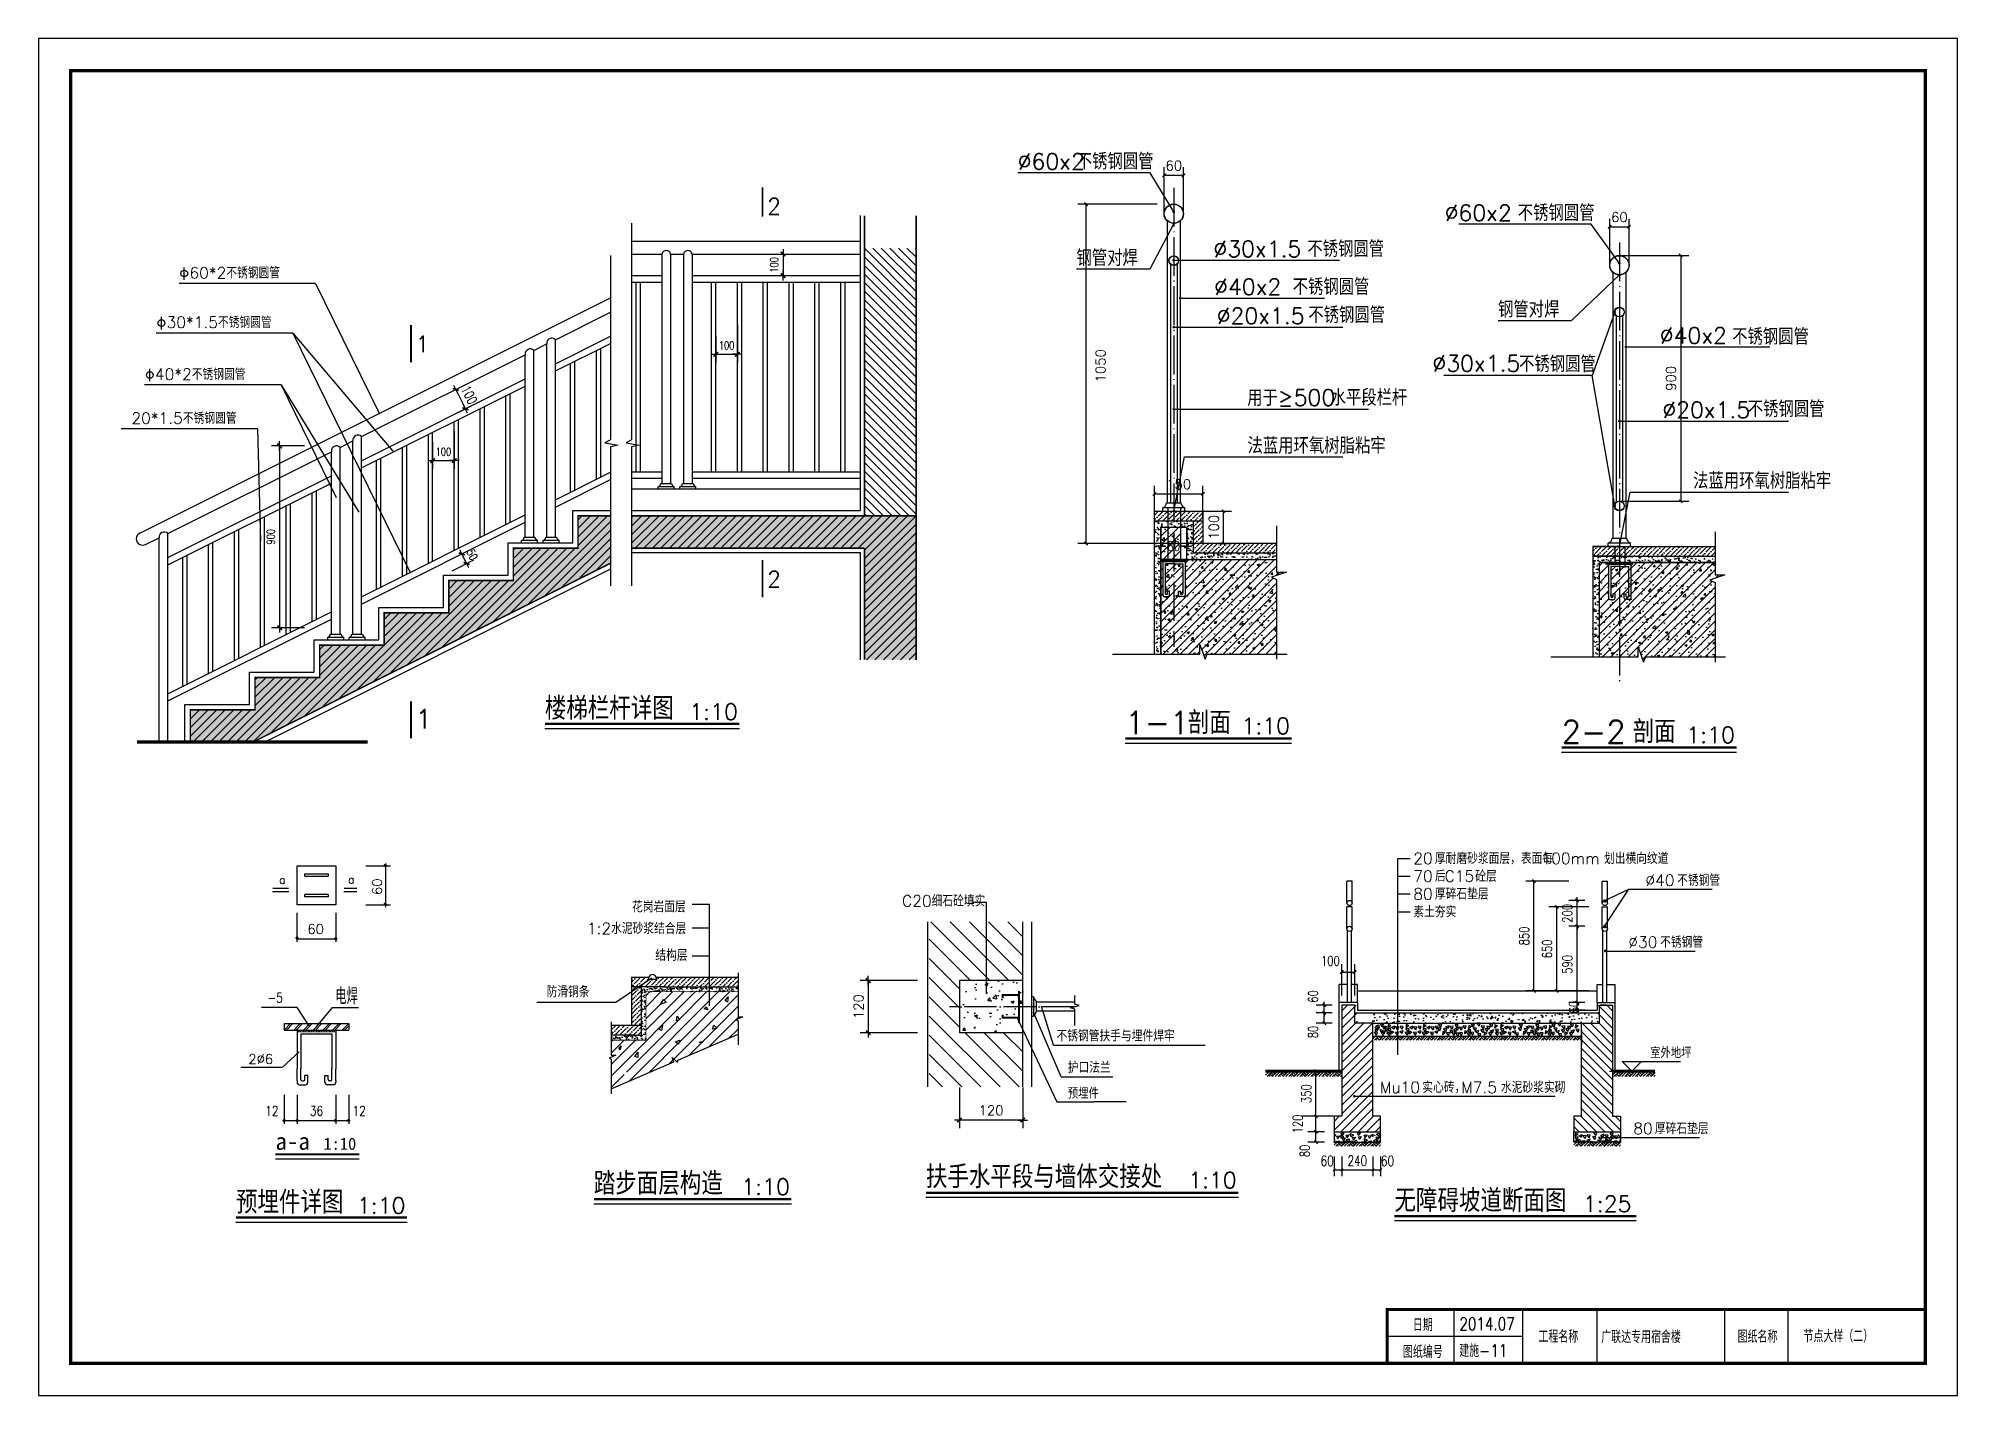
# Model space of a CAD drawing. Extents: x -105837 to 547563, y 466041 to 508041.
# Drawn here: x 488163 to 547563, y 466041 to 508041 of the extents above; entities that cross this region are included whole.
import ezdxf
from ezdxf.enums import TextEntityAlignment as Align

# ---------------------------------------------------------------- set-up
doc = ezdxf.new("R2010")
doc.units = 0
doc.header["$LTSCALE"] = 1000
doc.header["$MEASUREMENT"] = 0
for name, pattern in [('ACAD_ISO02W100', [15, 12, -3]), ('ACAD_ISO04W100', [30.5, 24, -3, 0.5, -3]), ('DOTE', [2.42, 2, -0.2, 0.02, -0.2]), ('HIDDEN', [9.525, 6.35, -3.175])]:
    doc.linetypes.add(name, pattern=pattern)
doc.layers.get('0').update_dxf_attribs({"linetype": 'CONTINUOUS'})
doc.layers.get('DEFPOINTS').update_dxf_attribs({"linetype": 'CONTINUOUS'})
for name, color, linetype in [('COLUMN', 4, 'CONTINUOUS'), ('DIM1', 3, 'CONTINUOUS'), ('DIM_IDEN', 3, 'CONTINUOUS'), ('DIM_LEAD', 3, 'CONTINUOUS'), ('DIM_SYMB', 3, 'CONTINUOUS'), ('DOTE', 1, 'DOTE'), ('LAYER1', 6, 'ACAD_ISO02W100'), ('OTHER', 7, 'CONTINUOUS'), ('PUB_DIM', 3, 'CONTINUOUS'), ('PUB_TEXT', 7, 'CONTINUOUS'), ('PUB_TITLE', 4, 'CONTINUOUS'), ('WALL', 255, 'CONTINUOUS'), ('填充1', 1, 'CONTINUOUS'), ('指北针', 2, 'CONTINUOUS'), ('文字', 7, 'CONTINUOUS'), ('标注1', 4, 'CONTINUOUS'), ('轴线__点划线', 1, 'DOTE')]:
    doc.layers.add(name, color=color, linetype=linetype)
doc.styles.add('5', font='simhei.ttf')
doc.styles.add('_TCH_DIM', font='SIMPLEX', dxfattribs={"bigfont": 'GBCBIG'})
doc.styles.add('DIM_FONT', font='SIMPLEX.shx', dxfattribs={"width": 0.75})
doc.styles.add('HZ', font='txt', dxfattribs={"bigfont": 'hztxt'})
doc.styles.add('HZFS', font='txt', dxfattribs={"width": 0.7, "height": 7, "bigfont": 'HZFS'})
doc.styles.get("Standard").update_dxf_attribs({"font": 'txt.shx', "bigfont": 'hzdx.shx'})
doc.styles.add('国标仿宋', font='SIMPLEX.shx', dxfattribs={"width": 0.75, "bigfont": 'gbhzfs.shx'})
doc.dimstyles.new('DIMN', dxfattribs={"dimtxt": 300, "dimasz": 1, "dimexe": 250, "dimexo": 300, "dimgap": 150, "dimtad": 1, "dimdec": 0, "dimzin": 0, "dimdsep": 46, "dimtxsty": 'DIM_FONT', "dimblk": '_DIMX', "dimcen": 0.09, "dimclrt": 7, "dimadec": 0, "dimazin": 0, "dimtfac": 1, "dimtdec": 0, "dimtix": 1, "dimtmove": 2, "dimatfit": 3, "dimldrblk": '_DIMX', "dimfxl": 1, "dimtolj": 1, "dimtzin": 0, "dimarcsym": 0})
doc.dimstyles.new('DIMN$0', dxfattribs={"dimtxt": 300, "dimasz": 1, "dimexe": 250, "dimexo": 0, "dimgap": 150, "dimtad": 1, "dimdec": 0, "dimzin": 0, "dimdsep": 46, "dimtxsty": '_TCH_DIM', "dimblk": '_DIMX', "dimblk1": '_DIMX', "dimblk2": '_DIMX', "dimcen": 2.5, "dimclrt": 7, "dimadec": 0, "dimazin": 0, "dimtfac": 1, "dimtdec": 0, "dimtix": 1, "dimtmove": 2, "dimatfit": 3, "dimldrblk": '_DIMX', "dimfxl": 1, "dimtolj": 1, "dimtzin": 0, "dimarcsym": 0})
doc.dimstyles.new('DIMN20', dxfattribs={"dimscale": 0.2, "dimtxt": 400, "dimasz": 100, "dimexe": 250, "dimexo": 300, "dimgap": 150, "dimtad": 1, "dimdec": 0, "dimzin": 0, "dimdsep": 46, "dimtxsty": 'DIM_FONT', "dimblk": 'ARCHTICK', "dimcen": 0.09, "dimclrt": 7, "dimazin": 2, "dimtfac": 1, "dimtdec": 0, "dimtix": 1, "dimtmove": 2, "dimatfit": 3, "dimfxl": 1, "dimtolj": 1, "dimtzin": 0, "dimarcsym": 0})
doc.dimstyles.new('DIMN25', dxfattribs={"dimscale": 0.25, "dimtxt": 300, "dimasz": 100, "dimexe": 250, "dimexo": 300, "dimgap": 150, "dimtad": 1, "dimdec": 0, "dimzin": 0, "dimdsep": 46, "dimtxsty": 'DIM_FONT', "dimblk": 'ARCHTICK', "dimcen": 0.09, "dimclrt": 7, "dimazin": 2, "dimtfac": 1, "dimtdec": 0, "dimtix": 1, "dimtmove": 2, "dimatfit": 3, "dimfxl": 1, "dimtolj": 1, "dimtzin": 0, "dimarcsym": 0})
doc.dimstyles.new('NORMAL', dxfattribs={"dimtxt": 300, "dimasz": 1, "dimexe": 100, "dimexo": 0, "dimgap": 60, "dimtad": 1, "dimdec": 0, "dimzin": 0, "dimdsep": 46, "dimtxsty": 'DIM_FONT', "dimblk": '_DIMX', "dimsah": 1, "dimcen": 0.09, "dimclrt": 7, "dimadec": 0, "dimazin": 0, "dimtfac": 1, "dimtdec": 0, "dimtix": 1, "dimtmove": 2, "dimatfit": 3, "dimldrblk": '_DIMX', "dimfxl": 1, "dimtolj": 1, "dimtzin": 0, "dimarcsym": 0})
pattern_1 = [(45, (628584.8, 97682.63), (-132.58252, 132.58252), [])]

msp = doc.modelspace()

# ---------------------------------------------------------------- texts
for p in [(495612.9179, 481879.11751), (497746.59563, 481885.47793)]:
    msp.add_text('a', height=250).set_placement(p)
at = {"color": 0, "linetype": 'ByBlock'}
msp.add_text('60', height=300, rotation=90, dxfattribs=at).set_placement((498645.60762, 481789.05827), align=Align.MIDDLE)
msp.add_text('60', height=300, dxfattribs=at).set_placement((496744.63314, 480478.9163), align=Align.MIDDLE)
at = {"layer": 'PUB_DIM', "insert": (500699.19816, 495248.90284), "char_height": 250, "attachment_point": 5, "style": 'DIM_FONT'}
msp.add_mtext('\\A1;100', dxfattribs=at)
at = {"layer": 'PUB_TEXT'}
for s, height, p in [('%%c60x2', 500, (518472.6302, 503983.43261)), ('不锈钢圆管', 500, (520301.20163, 503983.43261)), ('%%c60x2', 500, (531685.58776, 502389.77963)), ('不锈钢圆管', 500, (533949.49636, 502389.77963)), ('钢管对焊', 500, (520291.95757, 500996.32528)), ('%%c30x1.5', 500, (524530.41308, 501274.33032)), ('不锈钢圆管', 500, (527436.14555, 501274.33032)), ('%%c40x2', 500, (524554.14526, 500102.13506)), ('不锈钢圆管', 500, (526982.82241, 500102.13624)), ('%%c20x1.5', 500, (524632.77835, 499204.87971)), ('不锈钢圆管', 500, (527466.03645, 499230.93176)), ('钢管对焊', 500, (533338.9013, 499402.6723)), ('%%c40x2', 500, (538345.71764, 498593.77477)), ('不锈钢圆管', 500, (540585.89519, 498559.49588)), ('%%c30x1.5', 500, (531308.36685, 497733.71439)), ('不锈钢圆管', 500, (533989.94798, 497712.2608)), ('水平段栏杆', 500, (528156.59543, 496674.84542)), ('用于≥', 500, (525575.73141, 496663.47995)), ('500', 500, (527013.73829, 496674.84542)), ('%%c20x1.5', 500, (538424.35073, 496296.80257)), ('不锈钢圆管', 500, (541068.30085, 496319.65595)), ('法蓝用环氧树脂粘牢', 500, (525585.15931, 495187.52866)), ('法蓝用环氧树脂粘牢', 500, (539376.73168, 494098.8809)), ('楼梯栏杆详图', 700, (503837.88431, 486954.90912)), ('1:10', 500, (508309.06541, 486954.90912)), ('1-1', 700, (521803.42244, 486514.0009)), ('剖面', 700, (523736.75577, 486514.0009)), ('1:10', 500, (525396.91325, 486514.0009)), ('2-2', 700, (535307.29054, 486234.76161)), ('剖面', 700, (537507.29054, 486234.76161)), ('1:10', 500, (539167.44802, 486234.76161)), ('20', 350, (530718.29745, 482490.44769)), ('厚耐磨砂浆面层，表面每', 350, (531384.96412, 482490.44769)), ('100mm', 350, (534684.96412, 482490.44769)), ('划出横向纹道', 350, (536618.29745, 482490.44769)), ('70', 350, (530718.29745, 481940.44769)), ('80', 350, (530718.29745, 481390.44769)), ('后', 350, (531384.96412, 481940.44769)), ('厚碎石垫层', 350, (531384.96412, 481390.44769)), ('C15', 350, (531684.96412, 481940.44769)), ('砼层', 350, (532634.96412, 481940.44769)), ('%%c40', 350, (537899.73545, 481812.81065)), ('不锈钢管', 350, (538883.06878, 481812.81065)), ('素土夯实', 350, (530718.29745, 480840.44769)), ('%%c30', 350, (537372.03823, 479898.91658)), ('不锈钢管', 350, (538355.37156, 479898.91658)), ('室外地坪', 337.588652, (538045.72954, 476483.78234)), ('实心砖，', 350, (530995.75577, 475405.02257)), ('水泥砂浆实砌', 350, (533429.08911, 475405.02257)), ('预埋件', 337.588652, (520022.93543, 475229.61864)), ('Mu10', 350, (529679.08911, 475405.02257)), ('M7.5', 350, (532195.75577, 475405.02257)), ('80', 350, (537525.97169, 474130.29427)), ('厚碎石垫层', 350, (538192.63836, 474130.29427)), ('踏步面层构造', 700, (505354.12841, 472254.55416)), ('扶手水平段与墙体交接处', 700, (515631.1445, 472459.52053)), ('1:10', 500, (523751.1445, 472459.52053)), ('预埋件详图', 700, (494279.11789, 471673.27047)), ('1:10', 500, (509919.0103, 472254.55416)), ('无障碍坡道断面图', 700, (530134.45115, 471723.45388)), ('1:10', 500, (498022.73994, 471673.27047)), ('1:25', 500, (535967.04957, 471723.45388))]:
    msp.add_text(s, height=height, dxfattribs=at).set_placement(p)
at = {"layer": '指北针', "color": 7}
for s, height, p in [('2', 500, (510720.05187, 502595.19642)), ('1', 500, (499837.45327, 498331.48382)), ('2', 500, (510720.05187, 491057.00994)), ('1', 588, (499837.45327, 486688.46584))]:
    msp.add_text(s, height=height, dxfattribs=at).set_placement(p)
at = {"layer": '指北针', "color": 0}
for s, p in [('60*2不锈钢圆管', (492839.64763, 500610.17316)), ('30*1.5不锈钢圆管', (492130.19371, 499079.89309)), ('40*2不锈钢圆管', (491770.17137, 497471.76867)), ('20*1.5不锈钢圆管', (491043.04073, 496112.64189)), ('花岗岩面层', (506535.655, 480994.12308)), ('C20细石砼填实', (514893.19987, 481174.82062)), ('1:2水泥砂浆结合层', (505138.42838, 480322.60885)), ('结构层', (507255.78877, 479493.25838)), ('防滑铜条', (503893.2924, 478364.36221)), ('不锈钢管扶手与埋件焊牢', (519673.30605, 477000.90727)), ('护口法兰', (520021.79312, 476023.10045))]:
    msp.add_text(s, height=350, dxfattribs=at).set_placement(p)
at = {"layer": '文字', "style": '国标仿宋', "width": 0.8}
for s, p in [('日期', (531010.5703, 468036.1241)), ('工程名称', (535206.34296, 467675.97785)), ('图纸名称', (541370.26312, 467674.49886)), ('图纸编号', (531010.5703, 467204.5241))]:
    msp.add_text(s, height=385, dxfattribs=at).set_placement(p, align=Align.CENTER)
for s, p in [('2014.07', (532140.73263, 468069.67468)), ('广联达专用宿舍楼', (536533.45327, 467663.7237)), ('节点大样（二）', (542793.16313, 467686.89994)), ('建施-11', (532140.73263, 467238.07468))]:
    msp.add_text(s, height=385, dxfattribs=at).set_placement(p)
at = {"layer": '标注1', "color": 7, "linetype": 'ByBlock', "ltscale": 10, "char_height": 250, "attachment_point": 5, "style": 'DIM_FONT'}
for s, insert, rotation in [('\\A1;100', (510933.90596, 501032.32618), 90), ('\\A1;900', (495354.08225, 492617.35544), 90), ('\\A1;50', (501588.59762, 492062.05517), 296.5650511771)]:
    msp.add_mtext(s, dxfattribs=dict(at, insert=insert, rotation=rotation))
at = {"layer": '标注1', "color": 7, "linetype": 'ByBlock', "ltscale": 10, "insert": (509463.41594, 498538.99029), "char_height": 250, "attachment_point": 5, "style": 'DIM_FONT'}
msp.add_mtext('\\A1;100', dxfattribs=at)

# ---------------------------------------------------------------- blocks, each defined once
blk = doc.blocks.new('DOT')
at = {"color": 0, "linetype": 'ByBlock'}
blk.add_line((-0.5, 0), (-1, 0), dxfattribs=at)
at = {"color": 0, "linetype": 'ByBlock', "const_width": 0.5}
blk.add_lwpolyline([(-0.25, 0, 1), (0.25, 0, 1)], format="xyb", close=True, dxfattribs=at)
blk = doc.blocks.new('A-A')
for p, q in [((349561, 105017), (348461, 105017)), ((349961, 104417), (349561, 105017)), ((350161, 104417), (350661, 105017)), ((350661, 105017), (351465, 105017)), ((349161, 104517), (351161, 104517)), ((349161, 104517), (349161, 104317)), ((349361, 104517), (349161, 104317)), ((349161, 104317), (351161, 104317)), ((349432, 104517), (349232, 104317)), ((349661, 104517), (349461, 104317)), ((349732, 104517), (349532, 104317)), ((349561, 104317), (349561, 103117)), ((349611, 104317), (349611, 104257)), ((349661, 104317), (349661, 104257)), ((349681, 104197), (350641, 104197)), ((349681, 104197), (349681, 103117)), ((349711, 104317), (349711, 104257)), ((349961, 104517), (349761, 104317)), ((349761, 104317), (349761, 104257)), ((349811, 104317), (349811, 104257)), ((350032, 104517), (349832, 104317)), ((349861, 104317), (349861, 104257)), ((349911, 104317), (349911, 104257)), ((349961, 104317), (349961, 104257)), ((350011, 104317), (350011, 104257)), ((350261, 104517), (350061, 104317)), ((350061, 104317), (350061, 104257)), ((350111, 104317), (350111, 104257)), ((350332, 104517), (350132, 104317)), ((350161, 104317), (350161, 104257)), ((350211, 104317), (350211, 104257)), ((350261, 104317), (350261, 104257)), ((350311, 104317), (350311, 104257)), ((350561, 104517), (350361, 104317)), ((350361, 104317), (350361, 104257)), ((350411, 104317), (350411, 104257)), ((350632, 104517), (350432, 104317)), ((350461, 104317), (350461, 104257)), ((350511, 104317), (350511, 104257)), ((350561, 104317), (350561, 104257)), ((350611, 104317), (350611, 104257)), ((350641, 104197), (350641, 103117)), ((350861, 104517), (350661, 104317)), ((350661, 104317), (350661, 104257)), ((350711, 104317), (350711, 104257)), ((350932, 104517), (350732, 104317)), ((350761, 104317), (350761, 103117)), ((351161, 104517), (350961, 104317)), ((351161, 104446), (351032, 104317)), ((351161, 104517), (351161, 104317)), ((349623, 103643), (349104, 103163)), ((349104, 103163), (347826, 103163)), ((349561, 102746), (349561, 103117)), ((349681, 102784), (349681, 103135)), ((349896, 102915), (349799, 102909)), ((349799, 102784), (349799, 102909)), ((349896, 102701), (349896, 102915)), ((350426, 102915), (350524, 102909)), ((350426, 102701), (350426, 102915)), ((350524, 102784), (350524, 102909)), ((350641, 102784), (350641, 103135)), ((350761, 102746), (350761, 103117)), ((349561, 102746), (349561, 102701)), ((349636, 102626), (349821, 102626)), ((349719, 102746), (349761, 102746)), ((350686, 102626), (350501, 102626)), ((350604, 102746), (350561, 102746)), ((350761, 102746), (350761, 102701))]:
    blk.add_line(p, q)
at = {"color": 0, "linetype": 'ByBlock'}
for p, q in [((349161, 102317), (349161, 101417)), ((349561, 102317), (349561, 101417)), ((349561, 102317), (349561, 101417)), ((350761, 102317), (350761, 101417)), ((350761, 102317), (350761, 101417)), ((351161, 102317), (351161, 101417)), ((349143, 101517), (349125, 101517)), ((349161, 101517), (351161, 101517)), ((349579, 101517), (349597, 101517)), ((349597, 101517), (350166, 101517)), ((350743, 101517), (350725, 101517)), ((351179, 101517), (351197, 101517))]:
    blk.add_line(p, q, dxfattribs=at)
at = {"const_width": 50}
for points in [[(349135, 101517, 1), (349185, 101517, 1)], [(349539, 101517, 1), (349589, 101517, 1)], [(350730, 101517, 1), (350780, 101517, 1)], [(351133, 101517, 1), (351183, 101517, 1)]]:
    blk.add_lwpolyline(points, format="xyb", close=True, dxfattribs=at)
for centre, radius, start, end in [((349719, 102784), 37.5, 180, 270), ((349761, 102784), 37.5, 270, 0), ((350561, 102784), 37.5, 180, 270), ((350604, 102784), 37.5, 270, 0), ((349636, 102701), 75, 180, 270), ((349821, 102701), 75, 270, 0), ((350501, 102701), 75, 180, 270), ((350686, 102701), 75, 270, 0)]:
    blk.add_arc(centre, radius, start, end)
at = {"layer": 'DIM_SYMB', "const_width": 70}
blk.add_lwpolyline([(348894, 100472), (351486, 100472)], dxfattribs=at)
at = {"layer": 'DIM_SYMB'}
blk.add_lwpolyline([(348894, 100332), (351486, 100332)], dxfattribs=at)
at = {"color": 0, "linetype": 'ByBlock', "xscale": 18, "yscale": 18, "zscale": 18}
for p in [(349161, 101517), (350761, 101517), (350761, 101517)]:
    blk.add_blockref('DOT', p, dxfattribs=at)
at = {"color": 0, "linetype": 'ByBlock', "xscale": 18, "yscale": 18, "zscale": 18, "rotation": 180}
for p in [(349561, 101517), (349561, 101517), (351161, 101517)]:
    blk.add_blockref('DOT', p, dxfattribs=at)
at = {"color": 0, "linetype": 'ByBlock', "style": 'HZ', "width": 0.8}
for s, p in [('-5', (348886, 105317)), ('12', (348786, 101817)), ('36', (350161, 101817)), ('12', (351486, 101817))]:
    blk.add_text(s, height=300, dxfattribs=at).set_placement(p, align=Align.MIDDLE)
at = {"style": 'HZFS', "width": 0.7}
blk.add_text('电焊', height=500, dxfattribs=at).set_placement((350745, 105117))
blk.add_text('2%%c6', height=300).set_placement((348053, 103271))
at = {"layer": 'PUB_TEXT', "style": '5'}
for s, height, p in [('a-a', 522.8, (348894, 100612)), ('1:10', 373.4, (350378, 100612))]:
    blk.add_text(s, height=height, dxfattribs=at).set_placement(p)
blk = doc.blocks.new('_DIMX')
blk.add_line((-150, 0), (150, 0))
at = {"const_width": 50}
blk.add_lwpolyline([(-70, -70), (70, 70)], dxfattribs=at)
blk = doc.blocks.new('*D850')
at = {"layer": 'DEFPOINTS', "color": 0, "transparency": 16777216}
for p in [(500611, 496940), (500909, 496343), (501379, 496578)]:
    blk.add_point(p, dxfattribs=at)
at = {"layer": 'PUB_DIM', "color": 0, "lineweight": -2, "transparency": 16777216}
for p, q in [((500879, 497074), (501305, 497287)), ((501081, 497176), (501080, 497177)), ((501081, 497175), (501379, 496578)), ((501178, 496478), (501603, 496690)), ((501380, 496578), (501380, 496577))]:
    blk.add_line(p, q, dxfattribs=at)
for p, rotation in [((501081, 497175), 296.565051177078), ((501379, 496578), 116.565051177078)]:
    blk.add_blockref('_DIMX', p, dxfattribs=dict(at, rotation=rotation))
at = {"layer": 'PUB_DIM', "color": 7, "transparency": 16777216, "insert": (501498, 497011), "char_height": 300, "attachment_point": 5, "rotation": 296.56505, "style": 'DIM_FONT'}
blk.add_mtext('\\A1;100', dxfattribs=at)
blk = doc.blocks.new('_ArchTick')
at = {"color": 0, "linetype": 'ByBlock', "const_width": 0.4}
blk.add_lwpolyline([(-0.5, -0.5), (0.5, 0.5)], dxfattribs=at)
blk = doc.blocks.new('*D851')
at = {"layer": 'DEFPOINTS', "color": 0, "transparency": 16777216}
for p in [(523191, 493410), (524843, 493410), (524674, 492410)]:
    blk.add_point(p, dxfattribs=at)
at = {"layer": 'PUB_DIM', "color": 0, "lineweight": -2, "transparency": 16777216}
for p, q in [((523191, 493410), (525093, 493410)), ((524843, 492410), (524843, 493410)), ((524674, 492410), (525093, 492410))]:
    blk.add_line(p, q, dxfattribs=at)
at = {"layer": 'PUB_DIM', "color": 0, "lineweight": -2, "transparency": 16777216, "xscale": 100, "yscale": 100, "zscale": 100}
for p, rotation in [((524843, 493410), 90), ((524843, 492410), 270)]:
    blk.add_blockref('_ArchTick', p, dxfattribs=dict(at, rotation=rotation))
at = {"layer": 'PUB_DIM', "color": 7, "transparency": 16777216, "insert": (524543, 492910), "char_height": 300, "attachment_point": 5, "rotation": 90, "style": '_TCH_DIM'}
blk.add_mtext('\\A1;100', dxfattribs=at)
blk = doc.blocks.new('*D852')
at = {"layer": 'DEFPOINTS', "color": 0, "transparency": 16777216}
for p in [(520587, 502910), (522788, 502910), (524366, 492410)]:
    blk.add_point(p, dxfattribs=at)
at = {"layer": 'PUB_DIM', "color": 0, "lineweight": -2, "transparency": 16777216}
for p, q in [((522788, 502910), (520337, 502910)), ((520587, 492410), (520587, 502910)), ((524366, 492410), (520337, 492410))]:
    blk.add_line(p, q, dxfattribs=at)
at = {"layer": 'PUB_DIM', "color": 0, "lineweight": -2, "transparency": 16777216, "xscale": 100, "yscale": 100, "zscale": 100}
for p, rotation in [((520587, 502910), 90), ((520587, 492410), 270)]:
    blk.add_blockref('_ArchTick', p, dxfattribs=dict(at, rotation=rotation))
at = {"layer": 'PUB_DIM', "color": 7, "transparency": 16777216, "insert": (521038, 497910), "char_height": 300, "attachment_point": 5, "rotation": 90, "style": '_TCH_DIM'}
blk.add_mtext('\\A1;1050', dxfattribs=at)
blk = doc.blocks.new('*D853')
at = {"layer": 'DEFPOINTS', "color": 0, "transparency": 16777216}
for p in [(523604, 503803), (523004, 502615), (523604, 502615)]:
    blk.add_point(p, dxfattribs=at)
at = {"layer": 'PUB_DIM', "color": 0, "lineweight": -2, "transparency": 16777216}
for p, q in [((523004, 502615), (523004, 504053)), ((523004, 503803), (523604, 503803)), ((523604, 502615), (523604, 504053))]:
    blk.add_line(p, q, dxfattribs=at)
at = {"layer": 'PUB_DIM', "color": 0, "lineweight": -2, "transparency": 16777216, "xscale": 100, "yscale": 100, "zscale": 100, "rotation": 180}
blk.add_blockref('_ArchTick', (523004, 503803), dxfattribs=at)
at = {"layer": 'PUB_DIM', "color": 0, "lineweight": -2, "transparency": 16777216, "xscale": 100, "yscale": 100, "zscale": 100}
blk.add_blockref('_ArchTick', (523604, 503803), dxfattribs=at)
at = {"layer": 'PUB_DIM', "color": 7, "transparency": 16777216, "insert": (523304, 504103), "char_height": 300, "attachment_point": 5, "style": '_TCH_DIM'}
blk.add_mtext('\\A1;60', dxfattribs=at)
blk = doc.blocks.new('*D854')
at = {"layer": 'DEFPOINTS', "color": 0, "transparency": 16777216}
for p in [(524204, 493943), (522704, 493243), (524204, 493243)]:
    blk.add_point(p, dxfattribs=at)
at = {"layer": 'PUB_DIM', "color": 0, "lineweight": -2, "transparency": 16777216}
for p, q in [((522704, 493243), (522704, 494193)), ((522704, 493943), (524204, 493943)), ((524204, 493243), (524204, 494193))]:
    blk.add_line(p, q, dxfattribs=at)
at = {"layer": 'PUB_DIM', "color": 0, "lineweight": -2, "transparency": 16777216, "xscale": 100, "yscale": 100, "zscale": 100, "rotation": 180}
blk.add_blockref('_ArchTick', (522704, 493943), dxfattribs=at)
at = {"layer": 'PUB_DIM', "color": 0, "lineweight": -2, "transparency": 16777216, "xscale": 100, "yscale": 100, "zscale": 100}
blk.add_blockref('_ArchTick', (524204, 493943), dxfattribs=at)
at = {"layer": 'PUB_DIM', "color": 7, "transparency": 16777216, "insert": (523454, 494243), "char_height": 300, "attachment_point": 5, "style": '_TCH_DIM'}
blk.add_mtext('\\A1;150', dxfattribs=at)
blk = doc.blocks.new('*D855')
at = {"layer": 'DEFPOINTS', "color": 0, "linetype": 'ByBlock', "ltscale": 10, "transparency": 16777216}
for p in [(522904, 492898), (523704, 492903), (523704, 492332)]:
    blk.add_point(p, dxfattribs=at)
at = {"layer": '标注1', "color": 0, "linetype": 'ByBlock', "lineweight": -2, "ltscale": 10, "transparency": 16777216}
for p, q in [((522904, 492898), (522904, 492232)), ((523704, 492903), (523704, 492232)), ((522905, 492332), (523062, 492332)), ((523703, 492332), (523546, 492332))]:
    blk.add_line(p, q, dxfattribs=at)
at = {"layer": '标注1', "color": 0, "linetype": 'ByBlock', "lineweight": -2, "ltscale": 10, "transparency": 16777216, "rotation": 180}
blk.add_blockref('_DIMX', (522904, 492332), dxfattribs=at)
at = {"layer": '标注1', "color": 0, "linetype": 'ByBlock', "lineweight": -2, "ltscale": 10, "transparency": 16777216}
blk.add_blockref('_DIMX', (523704, 492332), dxfattribs=at)
at = {"layer": '标注1', "color": 7, "linetype": 'ByBlock', "ltscale": 10, "transparency": 16777216, "insert": (523304, 492332), "char_height": 300, "attachment_point": 5, "style": 'DIM_FONT'}
blk.add_mtext('\\A1;80', dxfattribs=at)
blk = doc.blocks.new('*D856')
at = {"layer": 'DEFPOINTS', "color": 0, "transparency": 16777216}
for p in [(537003, 501321), (537095, 493716), (538992, 493716)]:
    blk.add_point(p, dxfattribs=at)
at = {"layer": 'PUB_DIM', "color": 0, "lineweight": -2, "transparency": 16777216}
for p, q in [((537003, 501321), (539242, 501321)), ((538992, 501321), (538992, 493716)), ((537095, 493716), (539242, 493716))]:
    blk.add_line(p, q, dxfattribs=at)
at = {"layer": 'PUB_DIM', "color": 0, "lineweight": -2, "transparency": 16777216, "xscale": 100, "yscale": 100, "zscale": 100}
for p, rotation in [((538992, 501321), 90), ((538992, 493716), 270)]:
    blk.add_blockref('_ArchTick', p, dxfattribs=dict(at, rotation=rotation))
at = {"layer": 'PUB_DIM', "color": 7, "transparency": 16777216, "insert": (538692, 497519), "char_height": 300, "attachment_point": 5, "rotation": 90, "style": '_TCH_DIM'}
blk.add_mtext('\\A1;900', dxfattribs=at)
blk = doc.blocks.new('*D857')
at = {"layer": 'DEFPOINTS', "color": 0, "transparency": 16777216}
for p in [(537395, 502210), (536795, 501021), (537395, 501021)]:
    blk.add_point(p, dxfattribs=at)
at = {"layer": 'PUB_DIM', "color": 0, "lineweight": -2, "transparency": 16777216}
for p, q in [((536795, 501021), (536795, 502460)), ((536795, 502210), (537395, 502210)), ((537395, 501021), (537395, 502460))]:
    blk.add_line(p, q, dxfattribs=at)
at = {"layer": 'PUB_DIM', "color": 0, "lineweight": -2, "transparency": 16777216, "xscale": 100, "yscale": 100, "zscale": 100, "rotation": 180}
blk.add_blockref('_ArchTick', (536795, 502210), dxfattribs=at)
at = {"layer": 'PUB_DIM', "color": 0, "lineweight": -2, "transparency": 16777216, "xscale": 100, "yscale": 100, "zscale": 100}
blk.add_blockref('_ArchTick', (537395, 502210), dxfattribs=at)
at = {"layer": 'PUB_DIM', "color": 7, "transparency": 16777216, "insert": (537095, 502510), "char_height": 300, "attachment_point": 5, "style": '_TCH_DIM'}
blk.add_mtext('\\A1;60', dxfattribs=at)
blk = doc.blocks.new('*D858')
at = {"layer": 'DEFPOINTS', "color": 0, "transparency": 16777216}
for p in [(515372, 478883), (513847, 477270), (515372, 477270)]:
    blk.add_point(p, dxfattribs=at)
at = {"layer": 'DIM1', "color": 0, "lineweight": -2, "transparency": 16777216}
for p, q in [((515372, 478883), (513597, 478883)), ((513847, 478882), (513847, 477271)), ((515372, 477270), (513597, 477270))]:
    blk.add_line(p, q, dxfattribs=at)
for p, rotation in [((513847, 478883), 90), ((513847, 477270), 270)]:
    blk.add_blockref('_DIMX', p, dxfattribs=dict(at, rotation=rotation))
at = {"layer": 'DIM1', "color": 7, "transparency": 16777216, "insert": (513547, 478077), "char_height": 300, "attachment_point": 5, "rotation": 90, "style": '_TCH_DIM'}
blk.add_mtext('\\A1;120', dxfattribs=at)
blk = doc.blocks.new('*D859')
at = {"layer": 'DEFPOINTS', "color": 0, "transparency": 16777216}
for p in [(516670, 475574), (518628, 475574), (516670, 474568)]:
    blk.add_point(p, dxfattribs=at)
at = {"layer": 'DIM1', "color": 0, "lineweight": -2, "transparency": 16777216}
for p, q in [((516670, 475574), (516670, 474318)), ((518628, 475574), (518628, 474318)), ((518627, 474568), (516671, 474568))]:
    blk.add_line(p, q, dxfattribs=at)
at = {"layer": 'DIM1', "color": 0, "lineweight": -2, "transparency": 16777216, "rotation": 180}
blk.add_blockref('_DIMX', (516670, 474568), dxfattribs=at)
at = {"layer": 'DIM1', "color": 0, "lineweight": -2, "transparency": 16777216}
blk.add_blockref('_DIMX', (518628, 474568), dxfattribs=at)
at = {"layer": 'DIM1', "color": 7, "transparency": 16777216, "insert": (517649, 474868), "char_height": 300, "attachment_point": 5, "style": '_TCH_DIM'}
blk.add_mtext('\\A1;120', dxfattribs=at)
blk = doc.blocks.new('*D863')
at = {"layer": 'DEFPOINTS', "color": 0, "transparency": 16777216}
for p in [(135766, -61386), (135826, -61386), (135826, -61550)]:
    blk.add_point(p, dxfattribs=at)
at = {"layer": 'PUB_DIM', "color": 0, "lineweight": -2, "transparency": 16777216}
for p, q in [((135766, -61446), (135766, -61600)), ((135826, -61446), (135826, -61600)), ((135766, -61550), (135826, -61550))]:
    blk.add_line(p, q, dxfattribs=at)
at = {"layer": 'PUB_DIM', "color": 0, "lineweight": -2, "transparency": 16777216, "xscale": 20, "yscale": 20, "zscale": 20, "rotation": 180}
blk.add_blockref('_ArchTick', (135766, -61550), dxfattribs=at)
at = {"layer": 'PUB_DIM', "color": 0, "lineweight": -2, "transparency": 16777216, "xscale": 20, "yscale": 20, "zscale": 20}
blk.add_blockref('_ArchTick', (135826, -61550), dxfattribs=at)
at = {"layer": 'PUB_DIM', "color": 7, "transparency": 16777216, "insert": (135712, -61481), "char_height": 80, "attachment_point": 5, "style": 'DIM_FONT'}
blk.add_mtext('\\A1;60', dxfattribs=at)
blk = doc.blocks.new('*D864')
at = {"layer": 'DEFPOINTS', "color": 0, "transparency": 16777216}
for p in [(135826, -61386), (136066, -61386), (136066, -61550)]:
    blk.add_point(p, dxfattribs=at)
at = {"layer": 'PUB_DIM', "color": 0, "lineweight": -2, "transparency": 16777216}
for p, q in [((135826, -61446), (135826, -61600)), ((136066, -61446), (136066, -61600)), ((135826, -61550), (136066, -61550))]:
    blk.add_line(p, q, dxfattribs=at)
at = {"layer": 'PUB_DIM', "color": 0, "lineweight": -2, "transparency": 16777216, "xscale": 20, "yscale": 20, "zscale": 20, "rotation": 180}
blk.add_blockref('_ArchTick', (135826, -61550), dxfattribs=at)
at = {"layer": 'PUB_DIM', "color": 0, "lineweight": -2, "transparency": 16777216, "xscale": 20, "yscale": 20, "zscale": 20}
blk.add_blockref('_ArchTick', (136066, -61550), dxfattribs=at)
at = {"layer": 'PUB_DIM', "color": 7, "transparency": 16777216, "insert": (135946, -61480), "char_height": 80, "attachment_point": 5, "style": 'DIM_FONT'}
blk.add_mtext('\\A1;240', dxfattribs=at)
blk = doc.blocks.new('*D865')
at = {"layer": 'DEFPOINTS', "color": 0, "transparency": 16777216}
for p in [(136066, -61386), (136126, -61386), (136126, -61550)]:
    blk.add_point(p, dxfattribs=at)
at = {"layer": 'PUB_DIM', "color": 0, "lineweight": -2, "transparency": 16777216}
for p, q in [((136066, -61446), (136066, -61600)), ((136126, -61446), (136126, -61600)), ((136066, -61550), (136126, -61550))]:
    blk.add_line(p, q, dxfattribs=at)
at = {"layer": 'PUB_DIM', "color": 0, "lineweight": -2, "transparency": 16777216, "xscale": 20, "yscale": 20, "zscale": 20, "rotation": 180}
blk.add_blockref('_ArchTick', (136066, -61550), dxfattribs=at)
at = {"layer": 'PUB_DIM', "color": 0, "lineweight": -2, "transparency": 16777216, "xscale": 20, "yscale": 20, "zscale": 20}
blk.add_blockref('_ArchTick', (136126, -61550), dxfattribs=at)
at = {"layer": 'PUB_DIM', "color": 7, "transparency": 16777216, "insert": (136180, -61481), "char_height": 80, "attachment_point": 5, "style": 'DIM_FONT'}
blk.add_mtext('\\A1;60', dxfattribs=at)
blk = doc.blocks.new('*D866')
at = {"layer": 'DEFPOINTS', "color": 0, "transparency": 16777216}
for p in [(135626, -60786), (135766, -60786), (135766, -61136)]:
    blk.add_point(p, dxfattribs=at)
at = {"layer": 'PUB_DIM', "color": 0, "lineweight": -2, "transparency": 16777216}
for p, q in [((135691, -60786), (135563, -60786)), ((135626, -61136), (135626, -60786)), ((135691, -61136), (135563, -61136))]:
    blk.add_line(p, q, dxfattribs=at)
at = {"layer": 'PUB_DIM', "color": 0, "lineweight": -2, "transparency": 16777216, "xscale": 25, "yscale": 25, "zscale": 25}
for p, rotation in [((135626, -60786), 90), ((135626, -61136), 270)]:
    blk.add_blockref('_ArchTick', p, dxfattribs=dict(at, rotation=rotation))
at = {"layer": 'PUB_DIM', "color": 7, "transparency": 16777216, "insert": (135551, -60961), "char_height": 75, "attachment_point": 5, "rotation": 90, "style": 'DIM_FONT'}
blk.add_mtext('\\A1;350', dxfattribs=at)
blk = doc.blocks.new('*D867')
at = {"layer": 'DEFPOINTS', "color": 0, "transparency": 16777216}
for p in [(135626, -61136), (135766, -61136), (135766, -61256)]:
    blk.add_point(p, dxfattribs=at)
at = {"layer": 'PUB_DIM', "color": 0, "lineweight": -2, "transparency": 16777216}
for p, q in [((135691, -61136), (135563, -61136)), ((135626, -61256), (135626, -61136)), ((135691, -61256), (135563, -61256))]:
    blk.add_line(p, q, dxfattribs=at)
at = {"layer": 'PUB_DIM', "color": 0, "lineweight": -2, "transparency": 16777216, "xscale": 25, "yscale": 25, "zscale": 25}
for p, rotation in [((135626, -61136), 90), ((135626, -61256), 270)]:
    blk.add_blockref('_ArchTick', p, dxfattribs=dict(at, rotation=rotation))
at = {"layer": 'PUB_DIM', "color": 7, "transparency": 16777216, "insert": (135484, -61196), "char_height": 75, "attachment_point": 5, "rotation": 90, "style": 'DIM_FONT'}
blk.add_mtext('\\A1;120', dxfattribs=at)
blk = doc.blocks.new('*D868')
at = {"layer": 'DEFPOINTS', "color": 0, "transparency": 16777216}
for p in [(135626, -61256), (135766, -61256), (135766, -61336)]:
    blk.add_point(p, dxfattribs=at)
at = {"layer": 'PUB_DIM', "color": 0, "lineweight": -2, "transparency": 16777216}
for p, q in [((135691, -61256), (135563, -61256)), ((135626, -61336), (135626, -61256)), ((135691, -61336), (135563, -61336))]:
    blk.add_line(p, q, dxfattribs=at)
at = {"layer": 'PUB_DIM', "color": 0, "lineweight": -2, "transparency": 16777216, "xscale": 25, "yscale": 25, "zscale": 25}
for p, rotation in [((135626, -61256), 90), ((135626, -61336), 270)]:
    blk.add_blockref('_ArchTick', p, dxfattribs=dict(at, rotation=rotation))
at = {"layer": 'PUB_DIM', "color": 7, "transparency": 16777216, "insert": (135539, -61404), "char_height": 75, "attachment_point": 5, "rotation": 90, "style": 'DIM_FONT'}
blk.add_mtext('\\A1;80', dxfattribs=at)
blk = doc.blocks.new('*D869')
at = {"layer": 'DEFPOINTS', "color": 0, "transparency": 16777216}
for p in [(135690, -60276), (135826, -60276), (135826, -60336)]:
    blk.add_point(p, dxfattribs=at)
at = {"layer": 'PUB_DIM', "color": 0, "lineweight": -2, "transparency": 16777216}
for p, q in [((135751, -60276), (135628, -60276)), ((135690, -60276), (135690, -60251)), ((135690, -60336), (135690, -60276)), ((135751, -60336), (135628, -60336)), ((135690, -60336), (135690, -60361))]:
    blk.add_line(p, q, dxfattribs=at)
at = {"layer": 'PUB_DIM', "color": 0, "lineweight": -2, "transparency": 16777216, "xscale": 25, "yscale": 25, "zscale": 25}
for p, rotation in [((135690, -60276), 270), ((135690, -60336), 90)]:
    blk.add_blockref('_ArchTick', p, dxfattribs=dict(at, rotation=rotation))
at = {"layer": 'PUB_DIM', "color": 7, "transparency": 16777216, "insert": (135604, -60209), "char_height": 75, "attachment_point": 5, "rotation": 90, "style": 'DIM_FONT'}
blk.add_mtext('\\A1;60', dxfattribs=at)
blk = doc.blocks.new('*D870')
at = {"layer": 'DEFPOINTS', "color": 0, "transparency": 16777216}
for p in [(135690, -60336), (135826, -60336), (135826, -60416)]:
    blk.add_point(p, dxfattribs=at)
at = {"layer": 'PUB_DIM', "color": 0, "lineweight": -2, "transparency": 16777216}
for p, q in [((135751, -60336), (135628, -60336)), ((135751, -60416), (135628, -60416)), ((135690, -60416), (135690, -60336))]:
    blk.add_line(p, q, dxfattribs=at)
at = {"layer": 'PUB_DIM', "color": 0, "lineweight": -2, "transparency": 16777216, "xscale": 25, "yscale": 25, "zscale": 25}
for p, rotation in [((135690, -60336), 90), ((135690, -60416), 270)]:
    blk.add_blockref('_ArchTick', p, dxfattribs=dict(at, rotation=rotation))
at = {"layer": 'PUB_DIM', "color": 7, "transparency": 16777216, "insert": (135604, -60484), "char_height": 75, "attachment_point": 5, "rotation": 90, "style": 'DIM_FONT'}
blk.add_mtext('\\A1;80', dxfattribs=at)
blk = doc.blocks.new('*D871')
at = {"layer": 'DEFPOINTS', "color": 0, "transparency": 16777216}
for p in [(137646, -59466), (137781, -59466), (137781, -59666)]:
    blk.add_point(p, dxfattribs=at)
at = {"layer": 'PUB_DIM', "color": 0, "lineweight": -2, "transparency": 16777216}
for p, q in [((137706, -59466), (137583, -59466)), ((137646, -59466), (137646, -59441)), ((137646, -59666), (137646, -59466)), ((137706, -59666), (137583, -59666)), ((137646, -59666), (137646, -59691))]:
    blk.add_line(p, q, dxfattribs=at)
at = {"layer": 'PUB_DIM', "color": 0, "lineweight": -2, "transparency": 16777216, "xscale": 25, "yscale": 25, "zscale": 25}
for p, rotation in [((137646, -59466), 270), ((137646, -59666), 90)]:
    blk.add_blockref('_ArchTick', p, dxfattribs=dict(at, rotation=rotation))
at = {"layer": 'PUB_DIM', "color": 7, "transparency": 16777216, "insert": (137571, -59566), "char_height": 75, "attachment_point": 5, "rotation": 90, "style": 'DIM_FONT'}
blk.add_mtext('\\A1;200', dxfattribs=at)
blk = doc.blocks.new('*D872')
at = {"layer": 'DEFPOINTS', "color": 0, "transparency": 16777216}
for p in [(137646, -59666), (137781, -59666), (137781, -60256)]:
    blk.add_point(p, dxfattribs=at)
at = {"layer": 'PUB_DIM', "color": 0, "lineweight": -2, "transparency": 16777216}
for p, q in [((137706, -59666), (137583, -59666)), ((137646, -60256), (137646, -59666)), ((137706, -60256), (137583, -60256))]:
    blk.add_line(p, q, dxfattribs=at)
at = {"layer": 'PUB_DIM', "color": 0, "lineweight": -2, "transparency": 16777216, "xscale": 25, "yscale": 25, "zscale": 25}
for p, rotation in [((137646, -59666), 90), ((137646, -60256), 270)]:
    blk.add_blockref('_ArchTick', p, dxfattribs=dict(at, rotation=rotation))
at = {"layer": 'PUB_DIM', "color": 7, "transparency": 16777216, "insert": (137571, -59961), "char_height": 75, "attachment_point": 5, "rotation": 90, "style": 'DIM_FONT'}
blk.add_mtext('\\A1;590', dxfattribs=at)
blk = doc.blocks.new('*D873')
at = {"layer": 'DEFPOINTS', "color": 0, "transparency": 16777216}
for p in [(137646, -60256), (137781, -60256), (137781, -60316)]:
    blk.add_point(p, dxfattribs=at)
at = {"layer": 'PUB_DIM', "color": 0, "lineweight": -2, "transparency": 16777216}
for p, q in [((137706, -60256), (137583, -60256)), ((137646, -60256), (137646, -60231)), ((137646, -60316), (137646, -60256)), ((137706, -60316), (137583, -60316)), ((137646, -60316), (137646, -60341))]:
    blk.add_line(p, q, dxfattribs=at)
at = {"layer": 'PUB_DIM', "color": 0, "lineweight": -2, "transparency": 16777216, "xscale": 25, "yscale": 25, "zscale": 25}
for p, rotation in [((137646, -60256), 270), ((137646, -60316), 90)]:
    blk.add_blockref('_ArchTick', p, dxfattribs=dict(at, rotation=rotation))
at = {"layer": 'PUB_DIM', "color": 7, "transparency": 16777216, "insert": (137622, -60291), "char_height": 75, "attachment_point": 5, "rotation": 90, "style": 'DIM_FONT'}
blk.add_mtext('\\A1;60', dxfattribs=at)
blk = doc.blocks.new('*D874')
at = {"layer": 'DEFPOINTS', "color": 0, "transparency": 16777216}
for p in [(137489, -59516), (137811, -59516), (137811, -60166)]:
    blk.add_point(p, dxfattribs=at)
at = {"layer": 'PUB_DIM', "color": 0, "lineweight": -2, "transparency": 16777216}
for p, q in [((137736, -59516), (137427, -59516)), ((137489, -60166), (137489, -59516)), ((137736, -60166), (137427, -60166))]:
    blk.add_line(p, q, dxfattribs=at)
at = {"layer": 'PUB_DIM', "color": 0, "lineweight": -2, "transparency": 16777216, "xscale": 25, "yscale": 25, "zscale": 25}
for p, rotation in [((137489, -59516), 90), ((137489, -60166), 270)]:
    blk.add_blockref('_ArchTick', p, dxfattribs=dict(at, rotation=rotation))
at = {"layer": 'PUB_DIM', "color": 7, "transparency": 16777216, "insert": (137414, -59841), "char_height": 75, "attachment_point": 5, "rotation": 90, "style": 'DIM_FONT'}
blk.add_mtext('\\A1;650', dxfattribs=at)
blk = doc.blocks.new('*D875')
at = {"layer": 'DEFPOINTS', "color": 0, "transparency": 16777216}
for p in [(137312, -59316), (137658, -59316), (137658, -60166)]:
    blk.add_point(p, dxfattribs=at)
at = {"layer": 'PUB_DIM', "color": 0, "lineweight": -2, "transparency": 16777216}
for p, q in [((137583, -59316), (137250, -59316)), ((137312, -60166), (137312, -59316)), ((137583, -60166), (137250, -60166))]:
    blk.add_line(p, q, dxfattribs=at)
at = {"layer": 'PUB_DIM', "color": 0, "lineweight": -2, "transparency": 16777216, "xscale": 25, "yscale": 25, "zscale": 25}
for p, rotation in [((137312, -59316), 90), ((137312, -60166), 270)]:
    blk.add_blockref('_ArchTick', p, dxfattribs=dict(at, rotation=rotation))
at = {"layer": 'PUB_DIM', "color": 7, "transparency": 16777216, "insert": (137237, -59741), "char_height": 75, "attachment_point": 5, "rotation": 90, "style": 'DIM_FONT'}
blk.add_mtext('\\A1;850', dxfattribs=at)
blk = doc.blocks.new('*D876')
at = {"layer": 'DEFPOINTS', "color": 0, "transparency": 16777216}
for p in [(135926, -60020), (135826, -60276), (135926, -60276)]:
    blk.add_point(p, dxfattribs=at)
at = {"layer": 'PUB_DIM', "color": 0, "lineweight": -2, "transparency": 16777216}
for p, q in [((135826, -60201), (135826, -59958)), ((135926, -60201), (135926, -59958)), ((135826, -60020), (135926, -60020))]:
    blk.add_line(p, q, dxfattribs=at)
at = {"layer": 'PUB_DIM', "color": 0, "lineweight": -2, "transparency": 16777216, "xscale": 25, "yscale": 25, "zscale": 25, "rotation": 180}
blk.add_blockref('_ArchTick', (135826, -60020), dxfattribs=at)
at = {"layer": 'PUB_DIM', "color": 0, "lineweight": -2, "transparency": 16777216, "xscale": 25, "yscale": 25, "zscale": 25}
blk.add_blockref('_ArchTick', (135926, -60020), dxfattribs=at)
at = {"layer": 'PUB_DIM', "color": 7, "transparency": 16777216, "insert": (135738, -59934), "char_height": 75, "attachment_point": 5, "style": 'DIM_FONT'}
blk.add_mtext('\\A1;100', dxfattribs=at)
blk = doc.blocks.new('$LinePat$素土夯实')
at = {"color": 0}
for p, q in [((0, -210), (210, 0)), ((120, -300), (420, 0)), ((420, 0), (608, -188)), ((495, -300), (795, 0)), ((615, 0), (705, -90)), ((210, -210), (300, -300)), ((315, -105), (502, -293)), ((705, -300), (795, -210))]:
    blk.add_line(p, q, dxfattribs=at)
blk = doc.blocks.new('无障碍坡道断面图')
at = {"layer": 'PUB_DIM'}
for p, q in [((135723.4, -60786.3), (135473.4, -60786.3)), ((135766, -61136.3), (135513.2, -61136.3))]:
    blk.add_line(p, q, dxfattribs=at)
for p1, p2, distance, dimstyle, picture, middle in [((137658.2, -60166.3), (137658.2, -59316.3), 345.7, 'DIMN25', '*D875', (137237.5, -59741.3)), ((137811, -60166.3), (137811, -59516.3), 321.6, 'DIMN25', '*D874', (137414.4, -59841.3)), ((137781, -59666.3), (137781, -59466.3), 135.3, 'DIMN25', '*D871', (137570.7, -59566.3)), ((137781, -60256.3), (137781, -59666.3), 135.3, 'DIMN25', '*D872', (137570.7, -59961.3)), ((135766, -61136.3), (135766, -60786.3), 140.5, 'DIMN25', '*D866', (135550.5, -60961.3)), ((135826, -61386.3), (136066, -61386.3), -163.5, 'DIMN20', '*D864', (135946, -61479.7))]:
    dim = blk.add_aligned_dim(p1=p1, p2=p2, distance=distance, dimstyle=dimstyle, dxfattribs=at)
    dim.commit()
    dim.dimension.update_dxf_attribs({"geometry": picture, "text_midpoint": middle})
for base, p1, p2, angle, dimstyle, picture, middle in [((135926, -60020), (135826, -60276.3), (135926, -60276.3), 0, 'DIMN25', '*D876', (135738.5, -59933.8)), ((135690.4, -60276.3), (135826, -60336.3), (135826, -60276.3), 90, 'DIMN25', '*D869', (135604.1, -60208.8)), ((137645.7, -60256.3), (137781, -60316.3), (137781, -60256.3), 90, 'DIMN25', '*D873', (137621.9, -60291.4)), ((135690.4, -60336.3), (135826, -60416.3), (135826, -60336.3), 90, 'DIMN25', '*D870', (135604.1, -60483.8)), ((135625.5, -61136.3), (135766, -61256.3), (135766, -61136.3), 90, 'DIMN25', '*D867', (135483.6, -61196.3)), ((135625.5, -61256.3), (135766, -61336.3), (135766, -61256.3), 90, 'DIMN25', '*D868', (135539.3, -61403.8)), ((135826, -61549.7), (135766, -61386.3), (135826, -61386.3), 0, 'DIMN20', '*D863', (135712, -61480.7)), ((136126, -61549.7), (136066, -61386.3), (136126, -61386.3), 0, 'DIMN20', '*D865', (136180, -61480.7))]:
    dim = blk.add_linear_dim(base=base, p1=p1, p2=p2, angle=angle, dimstyle=dimstyle, dxfattribs=at)
    dim.commit()
    dim.dimension.update_dxf_attribs({"geometry": picture, "text_midpoint": middle, "dimtype": 129})
blk = doc.blocks.new('DDAFA')
at = {"xscale": 4, "yscale": 4, "zscale": 4}
blk.add_blockref('无障碍坡道断面图', (-543064, 244545), dxfattribs=at)
blk = doc.blocks.new('A$C58632A06')
at = {"layer": 'COLUMN'}
blk.add_blockref('DDAFA', (0, 0), dxfattribs=at)

# ---------------------------------------------------------------- dimensions: what is measured, and where the dimension line sits
at = {"layer": 'DIM1'}
dim = msp.add_linear_dim(base=(513847.28942, 477270.21401), p1=(515371.52666, 478883.01401), p2=(515371.52666, 477270.21401), angle=90, text='120', dimstyle='DIMN$0', dxfattribs=at)
dim.commit()
dim.dimension.update_dxf_attribs({"geometry": '*D858', "text_midpoint": (513547.28942, 478076.61401), "dimtype": 128})
dim = msp.add_linear_dim(base=(516669.92661, 474567.82978), p1=(518628.32661, 475574.27563), p2=(516669.92661, 475574.27563), text='120', dimstyle='DIMN$0', dxfattribs=at)
dim.commit()
dim.dimension.update_dxf_attribs({"geometry": '*D859', "text_midpoint": (517649.12661, 474867.82978), "dimtype": 128})
at = {"layer": 'PUB_DIM'}
for base, p1, p2, picture, middle in [((523603.67566, 503803.38452), (523003.67566, 502615.09083), (523603.67566, 502615.09083), '*D853', (523303.67566, 504103.38452)), ((537394.8272, 502209.73675), (536794.8272, 501021.44307), (537394.8272, 501021.44307), '*D857', (537094.8272, 502509.73675)), ((524203.67566, 493943.34332), (522703.67566, 493242.55865), (524203.67566, 493242.55865), '*D854', (523453.67566, 494243.34332))]:
    dim = msp.add_linear_dim(base=base, p1=p1, p2=p2, dimstyle='DIMN$0', override={"dimasz": 100, "dimlfac": 0.1, "dimblk": 'ArchTick', "dimcen": 0.09, "dimadec": 2, "dimazin": 2}, dxfattribs=at)
    dim.commit()
    dim.dimension.update_dxf_attribs({"geometry": picture, "text_midpoint": middle, "dimtype": 128})
for base, p1, p2, picture, middle in [((520587.43156, 502910.09083), (524365.72247, 492410.09083), (522788.48464, 502910.09083), '*D852', (521038.34399, 497910.09083)), ((524843.42418, 493410.09083), (524673.69452, 492410.09083), (523190.5274, 493410.09083), '*D851', (524543.42418, 492910.09083))]:
    dim = msp.add_linear_dim(base=base, p1=p1, p2=p2, angle=90, dimstyle='DIMN$0', override={"dimasz": 100, "dimlfac": 0.1, "dimblk": 'ArchTick', "dimcen": 0.09, "dimadec": 2, "dimazin": 2}, dxfattribs=at)
    dim.commit()
    dim.dimension.update_dxf_attribs({"geometry": picture, "text_midpoint": middle, "dimtype": 128})
dim = msp.add_linear_dim(base=(538991.7278, 493716.44307), p1=(537003.13309, 501321.44307), p2=(537094.8272, 493716.44307), angle=90, text='900', dimstyle='DIMN$0', override={"dimasz": 100, "dimlfac": 0.1, "dimblk": 'ArchTick', "dimcen": 0.09, "dimadec": 2, "dimazin": 2}, dxfattribs=at)
dim.commit()
dim.dimension.update_dxf_attribs({"geometry": '*D856', "text_midpoint": (538691.7278, 497518.94307), "dimtype": 128})
dim = msp.add_aligned_dim(p1=(500611.09914, 496939.75334), p2=(500909.24154, 496343.46854), distance=525.40895, text='100', dimstyle='DIMN', dxfattribs=at)
dim.commit()
dim.dimension.update_dxf_attribs({"geometry": '*D850', "text_midpoint": (501498.43855, 497010.74504)})
at = {"layer": '标注1', "linetype": 'ByBlock', "ltscale": 10}
dim = msp.add_linear_dim(base=(523703.67566, 492332.39189), p1=(522903.67566, 492898.27229), p2=(523703.67566, 492902.77716), dimstyle='NORMAL', override={"dimlfac": 0.1}, dxfattribs=at)
dim.commit()
dim.dimension.update_dxf_attribs({"geometry": '*D855', "text_midpoint": (523303.67566, 492332.39189), "dimtype": 128})

# ---------------------------------------------------------------- hatches: boundary and pattern name
h = msp.add_hatch()
h.set_pattern_fill('AR-CONC', color=8, scale=134.4, style=0)
h.set_pattern_definition([(50, (310672.3, 586881.75), (963.9977, -84.339), [100.8, -1108.8]), (355, (310672.3, 586881.7), (-186.482, 1010.9462), [80.64, -887.04]), (100.4514, (310752.6, 586874.7), (777.5166, 926.6067), [85.667, -942.335]), (46.1842, (310672.3, 587150.5), (1434.372, -222.4576), [151.2, -1663.2]), (96.6356, (310791.8, 587132), (1256.187, 1309.2144), [128.5, -1413.502]), (351.1842, (310672.3, 587150.5), (1256.186, 1309.215), [120.96, -1330.56]), (21, (310806.7, 587083.35), (802.243, -541.1198), [100.8, -1108.8]), (326, (310806.7, 587083.3), (327.016, 974.6017), [80.64, -887.04]), (71.4514, (310873.5, 587038.3), (1129.2592, 433.481), [85.667, -942.335]), (37.5, (310672.27, 586881.75), (16.34285, 447.40934), [0, -876.288, 0, -900.48, 0, -890.4]), (7.5, (310672.27, 586881.75), (353.5655, 530.0893), [0, -513.408, 0, -856.128, 0, -339.36]), (327.5, (310372.55, 586881.75), (717.45735, -30.31375), [0, -336, 0, -1048.32, 0, -1391.04]), (317.5, (310238.15, 586881.75), (783.8022, 134.5411), [0, -436.8, 0, -696.192, 0, -987.84])])
h.paths.add_polyline_path([(517511.20708, 478517.2874), (517511.20708, 478883.01401), (516669.92661, 478883.01401), (516669.92661, 478076.61401), (518628.32661, 478076.61401), (518628.32661, 478883.01401), (517511.20708, 478883.01401), (517511.20708, 478517.2874, -2.3196913436), (517493.4453, 478500.51496, -0.4310918359)])
h.paths.add_polyline_path([(516669.92661, 478076.61401), (516669.92661, 477270.21401), (518522.40618, 477270.21401), (518261.39501, 477734.61401), (518513.99501, 477734.61401), (518513.99501, 478076.61401)])
h.paths.add_polyline_path([(518628.32661, 478076.61401), (518513.99501, 478076.61401), (518513.99501, 477734.61401), (518261.39501, 477734.61401), (518522.40618, 477270.21401), (518628.32661, 477270.21401)])
h = msp.add_hatch()
h.set_pattern_fill('AR-SAND', color=256, scale=300, style=0)
h.set_pattern_definition([(37.5, (499474.8, 448876.3), (-18.898, 578.047), [0, -456, 0, -510, 0, -487.5]), (7.5, (499474.8, 448876.3), (530.933, 846.644), [0, -246, 0, -411, 0, -157.5]), (327.5, (499105.8, 448876.3), (934.2426, 1.698), [0, -150, 0, -540, 0, -705]), (317.5, (499105.8, 448876.3), (901.838, 263.303), [0, -75, 0, -354, 0, -405])])
h.paths.add_polyline_path([(506818.68693, 477191.28538), (506618.68693, 477191.28538), (505891.98843, 477191.28538), (505891.98843, 477041.28538), (506968.68693, 477041.28538), (506968.68693, 478541.28538), (508030.37647, 478541.28538), (508030.37647, 478691.28538), (507474.20271, 478691.28538), (507000.73665, 478691.28538), (506968.68693, 478691.28538), (506818.68693, 478691.28538)])
h.paths.add_polyline_path([(509821.39013, 478541.28538), (509821.39013, 478691.28538), (508030.37647, 478691.28538), (508030.37647, 478541.28538)])
h = msp.add_hatch()
h.set_pattern_fill('AR-SAND', color=256, scale=200, style=0)
h.set_pattern_definition([(37.5, (499310.1, 450072.78), (-12.5987, 385.3648), [0, -304, 0, -340, 0, -325]), (7.5, (499310.1, 450072.8), (353.955, 564.429), [0, -164, 0, -274, 0, -105]), (327.5, (499064.1, 450072.78), (622.8284, 1.1318), [0, -100, 0, -360, 0, -470]), (317.5, (499064.1, 450072.8), (601.225, 175.535), [0, -50, 0, -236, 0, -270])])
h.paths.add_polyline_path([(506818.68693, 477191.28538), (506618.68693, 477191.28538), (505891.98843, 477191.28538), (505891.98843, 477041.28538), (506968.68693, 477041.28538), (506968.68693, 478541.28538), (507223.83869, 478541.28538), (507223.83869, 478691.28538), (507000.73665, 478691.28538), (506968.68693, 478691.28538), (506818.68693, 478691.28538)])
h.paths.add_polyline_path([(509821.39013, 478541.28538), (509821.39013, 478691.28538), (507474.20271, 478691.28538), (507223.83869, 478691.28538), (507223.83869, 478541.28538)])
h = msp.add_hatch()
h.set_pattern_fill('AR-SAND', color=8, scale=100, style=0)
h.set_pattern_definition([(37.5, (499310.1, 450072.78), (-6.2993, 192.6824), [0, -152, 0, -170, 0, -162.5]), (7.5, (499310.1, 450072.78), (176.9777, 282.2146), [0, -82, 0, -137, 0, -52.5]), (327.5, (499187.1, 450072.78), (311.4142, 0.5659), [0, -50, 0, -180, 0, -235]), (317.5, (499187.1, 450072.78), (300.6127, 87.7676), [0, -25, 0, -118, 0, -135])])
h.paths.add_polyline_path([(507474.20271, 478691.28538), (507223.83869, 478691.28538), (507223.83869, 478541.28538), (509821.39013, 478541.28538), (509821.39013, 478691.28538)])
h.paths.add_polyline_path([(507000.73665, 478691.28538), (506968.68693, 478691.28538), (506818.68693, 478691.28538), (506818.68693, 477191.28538), (506618.68693, 477191.28538), (505891.98843, 477191.28538), (505891.98843, 477041.28538), (506968.68693, 477041.28538), (506968.68693, 478541.28538), (507223.83869, 478541.28538), (507223.83869, 478691.28538)])
at = {"layer": 'COLUMN'}
h = msp.add_hatch(dxfattribs=at)
h.set_pattern_fill('ANSI31', color=8, scale=1500, angle=90, style=0)
h.set_pattern_definition([(45, (663481.52, 336353.45), (132.58252, -132.58252), [])])
h.paths.add_polyline_path([(528504.36385, 474683.78234), (528504.36385, 478123.78234), (528984.36385, 478123.78234), (528984.36385, 477563.78234), (529464.36385, 477563.78234), (529464.36385, 474683.78234), (529704.36385, 474683.78234), (529704.36385, 474203.78234), (528264.36385, 474203.78234), (528264.36385, 474683.78234)])
h = msp.add_hatch(dxfattribs=at)
h.set_pattern_fill('AR-CONC', color=8, scale=60, style=0)
h.set_pattern_definition([(50, (1089733.03, 314039.73), (430.3561, -37.65128), [45, -495]), (355, (1089733.03, 314039.73), (-83.2508, 451.31528), [36, -396]), (100.4514, (1089768.9, 314036.6), (347.10563, 413.66373), [38.2441, -420.68527]), (46.1842, (1089733.03, 314159.73), (640.34463, -99.3114), [67.5, -742.5]), (96.6356, (1089786.4, 314151.46), (560.7976, 584.4707), [57.3662, -631.0278]), (351.1842, (1089733, 314159.73), (560.7972, 584.47116), [54, -594]), (21, (1089793.03, 314129.73), (358.14423, -241.57133), [45, -495]), (326, (1089793.03, 314129.73), (145.9892, 435.09003), [36, -396]), (71.4514, (1089822.87, 314109.6), (504.13358, 193.5183), [38.2441, -420.68527]), (37.5, (1089733.03, 314039.73), (7.295913, 199.736312), [0, -391.2, 0, -402, 0, -397.5]), (7.5, (1089733.03, 314039.73), (157.84172, 236.64703), [0, -229.2, 0, -382.2, 0, -151.5]), (327.5, (1089599.23, 314039.73), (320.29346, -13.532923), [0, -150, 0, -468, 0, -621]), (317.5, (1089539.23, 314039.73), (349.9117, 60.06299), [0, -195, 0, -310.8, 0, -441])])
h.paths.add_polyline_path([(531726.24218, 477883.78234), (531726.24218, 477563.78234), (532693.56056, 477563.78234), (532689.98385, 477568.88483), (532754.54101, 477563.78234), (535190.15068, 477563.78234), (535186.57397, 477568.88483), (535251.13113, 477563.78234), (535924.36385, 477563.78234), (536404.36385, 477563.78234), (536404.36385, 477883.78234)])
h.paths.add_polyline_path([(531726.24218, 477563.78234), (531726.24218, 477883.78234), (529444.36385, 477883.78234), (529444.36385, 477563.78234)])
h = msp.add_hatch(dxfattribs=at)
h.set_pattern_fill('ANSI31', color=8, scale=1500, angle=90, style=0)
h.set_pattern_definition([(135, (401907.2, 336353.45), (-132.58252, -132.58252), [])])
h.paths.add_polyline_path([(536884.36385, 474683.78234), (536884.36385, 478123.78234), (536404.36385, 478123.78234), (536404.36385, 477563.78234), (535924.36385, 477563.78234), (535924.36385, 474683.78234), (535684.36385, 474683.78234), (535684.36385, 474203.78234), (537124.36385, 474203.78234), (537124.36385, 474683.78234)])
at = {"layer": '填充1', "linetype": 'ByBlock', "ltscale": 10}
h = msp.add_hatch(dxfattribs=at)
h.set_pattern_fill('ANSI31', color=8, scale=1500, angle=90, style=0)
h.set_pattern_definition([(135, (633086.88, 114370.71), (-132.58252, -132.58252), [])])
h.paths.add_polyline_path([(513730.41594, 493264.34977), (515330.41594, 493264.34977), (515330.41594, 501554.21227), (513730.41594, 501554.21227)])
h = msp.add_hatch(dxfattribs=at)
h.set_pattern_fill('AR-CONC', color=8, scale=100, angle=90, style=0)
h.set_pattern_definition([(140, (633086.9, 114370.7), (62.7521, 717.2602), [75, -825]), (85, (633086.9, 114370.7), (-752.1921, -138.7513), [60, -660]), (190.4514, (633092.1, 114430.5), (-689.4395, 578.5094), [63.7402, -701.1421]), (136.1842, (632886.9, 114370.7), (165.519, 1067.241), [112.5, -1237.5]), (186.6356, (632900.7, 114459.6), (-974.118, 934.6627), [95.6103, -1051.713]), (81.1842, (632886.9, 114370.7), (-974.1186, 934.662), [90, -990]), (111, (632936.9, 114470.7), (402.6189, 596.90705), [75, -825]), (56, (632936.9, 114470.7), (-725.15, 243.3153), [60, -660]), (161.4514, (632970.4, 114520.45), (-322.5305, 840.2226), [63.7402, -701.1421]), (127.5, (633086.88, 114370.7), (-332.89385, 12.15986), [0, -652, 0, -670, 0, -662.5]), (97.5, (633086.88, 114370.7), (-394.4117, 263.06954), [0, -382, 0, -637, 0, -252.5]), (57.5, (633086.88, 114147.7), (22.55487, 533.82244), [0, -250, 0, -780, 0, -1035]), (47.5, (633086.9, 114047.7), (-100.105, 583.18617), [0, -325, 0, -518, 0, -735])])
h.paths.add_polyline_path([(513730.41594, 492264.34977), (513730.41594, 488810.20491), (515330.41594, 488810.20491), (515330.41594, 493264.34977), (506524.82322, 493264.34977), (506524.82322, 492264.34977)])
h.paths.add_polyline_path([(505870.36455, 491797.63684), (505870.36455, 493264.34977), (504865.86483, 493264.34977), (504865.86483, 492264.34977), (502865.86483, 492264.34977), (502865.86483, 491264.34977), (500865.86483, 491264.34977), (500865.86483, 490264.34977), (498865.86483, 490264.34977), (498865.86483, 489264.34977), (496865.86483, 489264.34977), (496865.86483, 488264.34977), (494865.86483, 488264.34977), (494865.86483, 487264.34977), (492865.86483, 487264.34977), (492865.86483, 486264.34977), (494803.79041, 486264.34977)])
h = msp.add_hatch(dxfattribs=at)
h.set_pattern_fill('ANSI31', color=8, scale=1500, style=0)
h.set_pattern_definition([(45, (633086.88, 114370.71), (-132.58252, 132.58252), [])])
h.paths.add_polyline_path([(513730.41594, 492264.34977), (513730.41594, 488810.20491), (515330.41594, 488810.20491), (515330.41594, 493264.34977), (506524.82322, 493264.34977), (506524.82322, 492264.34977)])
h.paths.add_polyline_path([(505870.36455, 491797.63684), (505870.36455, 493264.34977), (504865.86483, 493264.34977), (504865.86483, 492264.34977), (502865.86483, 492264.34977), (502865.86483, 491264.34977), (500865.86483, 491264.34977), (500865.86483, 490264.34977), (498865.86483, 490264.34977), (498865.86483, 489264.34977), (496865.86483, 489264.34977), (496865.86483, 488264.34977), (494865.86483, 488264.34977), (494865.86483, 487264.34977), (492865.86483, 487264.34977), (492865.86483, 486264.34977), (494803.79041, 486264.34977)])
at = {"layer": '填充1'}
h = msp.add_hatch(dxfattribs=at)
h.set_pattern_fill('ANSI36', color=8, scale=800, style=0)
h.set_pattern_definition([(45, (628584.8, 97682.63), (53.033009, 194.454365), [250, -50, 0, -50])])
h.paths.add_polyline_path([(526486.84278, 492410.09083), (523903.67566, 492410.09083), (523903.67566, 492110.09083), (526486.84278, 492110.09083)])
h.paths.add_polyline_path([(524203.67566, 493110.09083), (523903.67566, 493110.09083), (523903.67566, 492410.09083), (524203.67566, 492410.09083)])
h.paths.add_polyline_path([(524203.67566, 493410.09083), (523510.15523, 493410.09083), (523510.15523, 493110.09083), (524203.67566, 493110.09083)])
h.paths.add_polyline_path([(523510.15523, 493410.09083), (523303.67566, 493410.09083), (523303.67566, 493110.09083), (523510.15523, 493110.09083)])
h.paths.add_polyline_path([(523303.67566, 493410.09083), (523122.77493, 493410.09083), (523122.77493, 493110.09083), (523303.67566, 493110.09083)])
h.paths.add_polyline_path([(523122.77493, 493410.09083), (522703.67566, 493410.09083), (522703.67566, 493110.09083), (523122.77493, 493110.09083)])
at = {"layer": '填充1', "linetype": 'ByBlock', "ltscale": 10}
h = msp.add_hatch(dxfattribs=at)
h.set_pattern_fill('AR-SAND', color=8, scale=100, style=0)
h.set_pattern_definition([(37.5, (628584.8, 97682.63), (-6.299336, 192.682377), [0, -152, 0, -170, 0, -162.5]), (7.5, (628584.8, 97682.63), (176.97767, 282.2146), [0, -82, 0, -137, 0, -52.5]), (327.5, (628461.8, 97682.63), (311.414186, 0.565905), [0, -50, 0, -180, 0, -235]), (317.5, (628461.8, 97682.63), (300.61266, 87.76756), [0, -25, 0, -118, 0, -135])])
h.paths.add_polyline_path([(523903.67566, 492110.09083), (523903.67566, 493110.09083), (523510.15523, 493110.09083), (523510.15523, 492910.09083), (523703.67566, 492910.09083), (523703.67566, 491910.09083), (526486.84278, 491910.09083), (526486.84278, 492110.09083)])
h.paths.add_polyline_path([(523303.67566, 493110.09083), (523303.67566, 492910.09083), (523510.15523, 492910.09083), (523510.15523, 493110.09083)])
h.paths.add_polyline_path([(523122.77493, 493110.09083), (523122.77493, 492910.09083), (523303.67566, 492910.09083), (523303.67566, 493110.09083)])
h.paths.add_polyline_path([(523122.77493, 492910.09083), (523122.77493, 493110.09083), (522703.67566, 493110.09083), (522703.67566, 488987.96731), (522903.67566, 488987.96731), (522903.67566, 491910.09083), (522903.67566, 492910.09083)])
h = msp.add_hatch(dxfattribs=at)
h.set_pattern_fill('ANSI31', color=8, scale=1500, style=0)
h.set_pattern_definition(pattern_1)
h.paths.add_polyline_path([(526486.84278, 491296.26983), (526325.16009, 491365.51982), (526787.11077, 491527.10296), (526486.84278, 491527.10296), (526486.84278, 491910.09083), (523708.63096, 491910.09083), (523708.63096, 491856.09083), (523631.02543, 491856.09083, -0.4142135624), (523653.52543, 491833.59083), (523653.52543, 490838.18287), (523653.52543, 490811.18287, -0.4142135624), (523608.52543, 490766.18287), (523497.59867, 490766.18287, -0.4142135624), (523452.59867, 490811.18287), (523452.59867, 490939.08131), (523511.11015, 490936.00366), (523511.11015, 490860.68287, 0.4142135624), (523533.61015, 490838.18287), (523559.02543, 490838.18287, 0.4142135624), (523581.52543, 490860.68287), (523581.52543, 491784.09083), (523311.52543, 491784.09083), (523041.52543, 491784.09083), (523041.52543, 490860.68287, 0.4142135624), (523064.02543, 490838.18287), (523089.44071, 490838.18287, 0.4142135624), (523111.94071, 490860.68287), (523111.94071, 490936.00366), (523170.45218, 490939.08131), (523170.45218, 490811.18287, -0.4142135624), (523125.45218, 490766.18287), (523014.52543, 490766.18287, -0.4142135624), (522969.52543, 490811.18287), (522969.52543, 490838.18287), (522969.52543, 491833.59083, -0.4142135624), (522992.02543, 491856.09083), (522920.82749, 491856.09083), (522920.82749, 491910.09083), (522903.67566, 491910.09083), (522903.67566, 488987.96731), (524108.10964, 488987.96731), (524108.10964, 489288.2353), (524269.69277, 488826.28462), (524338.94277, 488987.96731), (526486.84278, 488987.96731)])
h.paths.add_polyline_path([(523703.67566, 492910.09083), (523510.15523, 492910.09083), (523510.15523, 491910.09083), (523703.67566, 491910.09083)], flags=17)
h.paths.add_polyline_path([(523703.67566, 492910.09083), (523303.67566, 492910.09083), (523303.67566, 491856.09083), (523631.02543, 491856.09083), (523653.39606, 491856.09083), (523703.67566, 491906.37043)])
h.paths.add_polyline_path([(523303.67566, 492910.09083), (523122.77493, 492910.09083), (523122.77493, 491910.09083), (523303.67566, 491910.09083)])
h.paths.add_polyline_path([(523122.77493, 492910.09083), (522903.67566, 492910.09083), (522903.67566, 491910.09083), (523122.77493, 491910.09083)])
h = msp.add_hatch(dxfattribs=at)
h.set_pattern_fill('AR-CONC', color=8, scale=100, style=0)
h.set_pattern_definition([(50, (628584.8, 97682.63), (717.2602, -62.7521), [75, -825]), (355, (628584.8, 97682.6), (-138.7513, 752.1921), [60, -660]), (100.4514, (628644.6, 97677.4), (578.5094, 689.4395), [63.7402, -701.1421]), (46.1842, (628584.8, 97882.6), (1067.241, -165.519), [112.5, -1237.5]), (96.6356, (628673.7, 97868.8), (934.6627, 974.118), [95.6103, -1051.713]), (351.1842, (628584.8, 97882.6), (934.662, 974.1186), [90, -990]), (21, (628684.8, 97832.63), (596.90705, -402.6189), [75, -825]), (326, (628684.8, 97832.6), (243.3153, 725.15), [60, -660]), (71.4514, (628734.54, 97799.1), (840.2226, 322.5305), [63.7402, -701.1421]), (37.5, (628584.8, 97682.63), (12.15986, 332.89385), [0, -652, 0, -670, 0, -662.5]), (7.5, (628584.8, 97682.63), (263.06954, 394.4117), [0, -382, 0, -637, 0, -252.5]), (327.5, (628361.8, 97682.63), (533.82244, -22.55487), [0, -250, 0, -780, 0, -1035]), (317.5, (628261.8, 97682.63), (583.18617, 100.105), [0, -325, 0, -518, 0, -735])])
h.paths.add_polyline_path([(526486.84278, 491296.26983), (526325.16009, 491365.51982), (526787.11077, 491527.10296), (526486.84278, 491527.10296), (526486.84278, 491910.09083), (523708.63096, 491910.09083), (523708.63096, 491856.09083), (523631.02543, 491856.09083, -0.4142135624), (523653.52543, 491833.59083), (523653.52543, 490838.18287), (523653.52543, 490811.18287, -0.4142135624), (523608.52543, 490766.18287), (523497.59867, 490766.18287, -0.4142135624), (523452.59867, 490811.18287), (523452.59867, 490939.08131), (523511.11015, 490936.00366), (523511.11015, 490860.68287, 0.4142135624), (523533.61015, 490838.18287), (523559.02543, 490838.18287, 0.4142135624), (523581.52543, 490860.68287), (523581.52543, 491784.09083), (523311.52543, 491784.09083), (523041.52543, 491784.09083), (523041.52543, 490860.68287, 0.4142135624), (523064.02543, 490838.18287), (523089.44071, 490838.18287, 0.4142135624), (523111.94071, 490860.68287), (523111.94071, 490936.00366), (523170.45218, 490939.08131), (523170.45218, 490811.18287, -0.4142135624), (523125.45218, 490766.18287), (523014.52543, 490766.18287, -0.4142135624), (522969.52543, 490811.18287), (522969.52543, 490838.18287), (522969.52543, 491833.59083, -0.4142135624), (522992.02543, 491856.09083), (522920.82749, 491856.09083), (522920.82749, 491910.09083), (522903.67566, 491910.09083), (522903.67566, 488987.96731), (524108.10964, 488987.96731), (524108.10964, 489288.2353), (524269.69277, 488826.28462), (524338.94277, 488987.96731), (526486.84278, 488987.96731)])
h.paths.add_polyline_path([(523703.67566, 492910.09083), (523510.15523, 492910.09083), (523510.15523, 491910.09083), (523703.67566, 491910.09083)])
h.paths.add_polyline_path([(523703.67566, 492910.09083), (523303.67566, 492910.09083), (523303.67566, 491856.09083), (523631.02543, 491856.09083), (523653.39606, 491856.09083), (523703.67566, 491906.37043)])
h.paths.add_polyline_path([(523303.67566, 492910.09083), (523122.77493, 492910.09083), (523122.77493, 491910.09083), (523303.67566, 491910.09083)])
h.paths.add_polyline_path([(523122.77493, 492910.09083), (522903.67566, 492910.09083), (522903.67566, 491910.09083), (523122.77493, 491910.09083)])
h = msp.add_hatch(dxfattribs=at)
h.set_pattern_fill('ANSI31', color=256, scale=1500, style=0)
h.set_pattern_definition(pattern_1)
h.paths.add_polyline_path([(523510.15523, 491910.09083), (523510.15523, 492910.09083), (522903.67566, 492910.09083), (522903.67566, 491910.09083)])
at = {"layer": '填充1'}
h = msp.add_hatch(dxfattribs=at)
h.set_pattern_fill('ANSI36', color=8, scale=800, style=0)
h.set_pattern_definition([(45, (654042.47, 96725.68), (53.033009, 194.454365), [250, -50, 0, -50])])
h.paths.add_polyline_path([(540058.59634, 492021.44307), (540058.59634, 492321.44307), (537264.77182, 492321.44307), (537264.77182, 492021.44307)])
h.paths.add_polyline_path([(537264.77182, 492321.44307), (537094.8272, 492321.44307), (537094.8272, 492021.44307), (537264.77182, 492021.44307)])
h.paths.add_polyline_path([(537094.8272, 492321.44307), (536949.89684, 492321.44307), (536949.89684, 492021.44307), (537094.8272, 492021.44307)])
h.paths.add_polyline_path([(536275.42922, 492321.44307), (536275.42922, 492021.44307), (536949.89684, 492021.44307), (536949.89684, 492321.44307)])
at = {"layer": '填充1', "linetype": 'ByBlock', "ltscale": 10}
h = msp.add_hatch(dxfattribs=at)
h.set_pattern_fill('AR-SAND', color=8, scale=100, style=0)
h.set_pattern_definition([(37.5, (654042.47, 96725.68), (-6.299336, 192.682377), [0, -152, 0, -170, 0, -162.5]), (7.5, (654042.47, 96725.68), (176.97767, 282.2146), [0, -82, 0, -137, 0, -52.5]), (327.5, (653919.47, 96725.68), (311.414186, 0.565905), [0, -50, 0, -180, 0, -235]), (317.5, (653919.47, 96725.68), (300.61266, 87.76756), [0, -25, 0, -118, 0, -135])])
h.paths.add_polyline_path([(540058.59634, 491821.44307), (540058.59634, 492021.44307), (537264.77182, 492021.44307), (537264.77182, 491821.44307)])
h.paths.add_polyline_path([(537264.77182, 492021.44307), (537094.8272, 492021.44307), (537094.8272, 491821.44307), (537264.77182, 491821.44307)])
h.paths.add_polyline_path([(537094.8272, 492021.44307), (536949.89684, 492021.44307), (536949.89684, 491821.44307), (537094.8272, 491821.44307)])
h.paths.add_polyline_path([(536275.42922, 492021.44307), (536275.42922, 488899.31955), (536475.42922, 488899.31955), (536475.42922, 491821.44307), (536949.89684, 491821.44307), (536949.89684, 492021.44307)])
h = msp.add_hatch(dxfattribs=at)
h.set_pattern_fill('AR-CONC', color=8, scale=100, style=0)
h.set_pattern_definition([(50, (654042.47, 96725.7), (717.2602, -62.7521), [75, -825]), (355, (654042.5, 96725.7), (-138.7513, 752.1921), [60, -660]), (100.4514, (654102.24, 96720.45), (578.5094, 689.4395), [63.7402, -701.1421]), (46.1842, (654042.5, 96925.7), (1067.241, -165.519), [112.5, -1237.5]), (96.6356, (654131.4, 96911.9), (934.6627, 974.118), [95.6103, -1051.713]), (351.1842, (654042.5, 96925.7), (934.662, 974.1186), [90, -990]), (21, (654142.47, 96875.7), (596.90705, -402.6189), [75, -825]), (326, (654142.5, 96875.7), (243.3153, 725.15), [60, -660]), (71.4514, (654192.2, 96842.1), (840.2226, 322.5305), [63.7402, -701.1421]), (37.5, (654042.47, 96725.68), (12.15986, 332.89385), [0, -652, 0, -670, 0, -662.5]), (7.5, (654042.47, 96725.7), (263.06954, 394.4117), [0, -382, 0, -637, 0, -252.5]), (327.5, (653819.47, 96725.68), (533.82244, -22.55487), [0, -250, 0, -780, 0, -1035]), (317.5, (653719.47, 96725.7), (583.18617, 100.105), [0, -325, 0, -518, 0, -735])])
h.paths.add_polyline_path([(540058.59634, 491207.62206), (539896.91365, 491276.87206), (540358.86433, 491438.45519), (540058.59634, 491438.45519), (540058.59634, 491821.44307), (537458.77284, 491821.44307), (537404.77284, 491767.44307), (537094.8272, 491767.44307), (537094.8272, 488899.31955), (537679.8632, 488899.31955), (537679.8632, 489199.58754), (537841.44633, 488737.63686), (537910.69632, 488899.31955), (540058.59634, 488899.31955)])
h.paths.add_polyline_path([(537094.8272, 491695.44307), (536832.67696, 491695.44307), (536832.67696, 490772.03511, 0.4142135624), (536855.17696, 490749.53511), (536880.59225, 490749.53511, 0.4142135624), (536903.09225, 490772.03511), (536903.09225, 490847.3559), (536961.60372, 490850.43354), (536961.60372, 490722.53511, -0.4142135624), (536916.60372, 490677.53511), (536805.67696, 490677.53511, -0.4142135624), (536760.67696, 490722.53511), (536760.67696, 490749.53511), (536760.67696, 491744.94307, -0.4142135624), (536783.17696, 491767.44307), (536711.97902, 491767.44307), (536711.97902, 491821.44307), (536694.8272, 491821.44307), (536475.42922, 491821.44307), (536475.42922, 488899.31955), (537094.8272, 488899.31955)])
h = msp.add_hatch(dxfattribs=at)
h.set_pattern_fill('ANSI31', color=8, scale=1500, style=0)
h.set_pattern_definition([(45, (654042.47, 96725.68), (-132.58252, 132.58252), [])])
h.paths.add_polyline_path([(540058.59634, 491207.62206), (539896.91365, 491276.87206), (540358.86433, 491438.45519), (540058.59634, 491438.45519), (540058.59634, 491821.44307), (537458.77284, 491821.44307), (537404.77284, 491767.44307), (537094.8272, 491767.44307), (537094.8272, 488899.31955), (537679.8632, 488899.31955), (537679.8632, 489199.58754), (537841.44633, 488737.63686), (537910.69632, 488899.31955), (540058.59634, 488899.31955)])
h.paths.add_polyline_path([(537094.8272, 491695.44307), (536832.67696, 491695.44307), (536832.67696, 490772.03511, 0.4142135624), (536855.17696, 490749.53511), (536880.59225, 490749.53511, 0.4142135624), (536903.09225, 490772.03511), (536903.09225, 490847.3559), (536961.60372, 490850.43354), (536961.60372, 490722.53511, -0.4142135624), (536916.60372, 490677.53511), (536805.67696, 490677.53511, -0.4142135624), (536760.67696, 490722.53511), (536760.67696, 490749.53511), (536760.67696, 491744.94307, -0.4142135624), (536783.17696, 491767.44307), (536711.97902, 491767.44307), (536711.97902, 491821.44307), (536694.8272, 491821.44307), (536475.42922, 491821.44307), (536475.42922, 488899.31955), (537094.8272, 488899.31955)])
at = {"layer": '填充1'}
h = msp.add_hatch(dxfattribs=at)
h.set_pattern_fill('ANSI31', color=8, scale=3360, angle=90, style=0)
h.set_pattern_definition([(135, (158802.47, 246688.7), (-296.98485, -296.98485), [])])
h.paths.add_polyline_path([(517511.20708, 478883.01401), (518628.32661, 478883.01401), (518628.32661, 480703.20763), (517511.20708, 480703.20763)])
h.paths.add_polyline_path([(517511.20708, 480703.20763), (515734.61374, 480703.20763), (515734.61374, 475592.61401), (518628.32661, 475592.61401), (518628.32661, 477081.75676), (518522.40618, 477270.21401), (516669.92661, 477270.21401), (516669.92661, 478883.01401), (517511.20708, 478883.01401)])
h.paths.add_polyline_path([(517288.41233, 476952.81725), (518009.8409, 476952.81725), (518009.8409, 476502.81725), (517288.41233, 476502.81725)], flags=24)
h = msp.add_hatch(dxfattribs=at)
h.set_pattern_fill('ANSI36', color=8, scale=800, style=0)
h.set_pattern_definition([(45, (-606452.66, 606835.58), (53.033009, 194.454365), [250, -50, 0, -50])])
h.paths.add_polyline_path([(506818.68693, 478691.28538), (506518.68693, 478691.28538), (506518.68693, 477491.28538), (506818.68693, 477491.28538)])
h.paths.add_polyline_path([(506618.68693, 477191.28538), (506818.68693, 477191.28538), (506818.68693, 477491.28538), (505891.98843, 477491.28538), (505891.98843, 477191.28538)])
h.paths.add_polyline_path([(507474.20271, 478691.28538), (508932.14106, 478691.28538), (508932.14106, 478991.28538), (507285.88816, 478991.28538, -0.1380579837), (507293.1191, 478923.67588), (507045.6961, 478923.67588, -0.1380579837), (507052.92704, 478991.28538), (506518.68693, 478991.28538), (506518.68693, 478691.28538)])
h.paths.add_polyline_path([(509821.39013, 478691.28538), (509821.39013, 478991.28538), (508932.14106, 478991.28538), (508932.14106, 478691.28538)])

# ---------------------------------------------------------------- linework, layer by layer
for p, q in [((506524.82322, 502321.50293), (506524.82322, 495621.91874)), ((523103.67566, 502391.48403), (523103.67566, 493667.27232)), ((523503.67566, 502391.48403), (523503.67566, 493667.27232)), ((506524.82322, 501765.65952), (513597.08261, 501765.65952)), ((506524.82322, 501365.65952), (507463.74927, 501365.65952)), ((507463.74927, 501365.65952), (507463.74927, 494269.13743)), ((507730.41594, 501365.65952), (508130.41594, 501365.65952)), ((507730.41594, 501365.65952), (507730.41594, 494269.13743)), ((508130.41594, 501365.65952), (508130.41594, 494269.13743)), ((508397.08261, 501365.65952), (513597.08261, 501365.65952)), ((508397.08261, 501365.65952), (508397.08261, 494269.13743)), ((505870.36455, 501320.19319), (505870.36455, 495621.91874)), ((523203.67566, 501053.28743), (523203.67566, 493667.27232)), ((523403.67566, 501053.28743), (523403.67566, 493667.27232)), ((536894.8272, 500797.83627), (536894.8272, 492578.62455)), ((537294.8272, 500797.83627), (537294.8272, 492578.62455)), ((496743.05683, 500453.13009), (492518.62253, 500453.13009)), ((496743.05683, 500453.13009), (498713.00869, 496437.92171)), ((506524.82322, 500698.99285), (507463.74927, 500698.99285)), ((506524.82322, 500498.99285), (507463.74927, 500498.99285)), ((506663.74927, 494631.01644), (506663.74927, 500498.99285)), ((506797.08261, 494631.01644), (506797.08261, 500498.99285)), ((508397.08261, 500698.99285), (513597.08261, 500698.99285)), ((508397.08261, 500498.99285), (513597.08261, 500498.99285)), ((508996.74927, 494631.01644), (508996.74927, 500498.99285)), ((509130.08261, 494631.01644), (509130.08261, 500498.99285)), ((509796.74927, 494631.01644), (509796.74927, 500498.99285)), ((509930.08261, 494631.01644), (509930.08261, 500498.99285)), ((510596.74927, 494631.01644), (510596.74927, 500498.99285)), ((510730.08261, 494631.01644), (510730.08261, 500498.99285)), ((511396.74927, 494631.01644), (511396.74927, 500498.99285)), ((511530.08261, 494631.01644), (511530.08261, 500498.99285)), ((512196.74927, 494631.01644), (512196.74927, 500498.99285)), ((512330.08261, 494631.01644), (512330.08261, 500498.99285)), ((512996.74927, 494631.01644), (512996.74927, 500498.99285)), ((513130.08261, 494631.01644), (513130.08261, 500498.99285)), ((491303.81687, 492733.32579), (505870.36455, 500016.59963)), ((504165.86483, 498717.13618), (505870.36455, 499569.38604)), ((536994.8272, 499459.63967), (536994.8272, 493683.24647)), ((537194.8272, 499459.63967), (537194.8272, 493683.24647)), ((496033.60292, 498922.85002), (499669.34853, 491512.37642)), ((496033.60292, 498922.85002), (499136.88262, 495265.60569)), ((503499.19816, 498383.80284), (503899.19816, 498583.80284)), ((503499.19816, 492602.47076), (503499.19816, 498383.80284)), ((503899.19816, 492602.47076), (503899.19816, 498583.80284)), ((504165.86483, 497971.78019), (505870.36455, 498824.03004)), ((504165.86483, 492602.47076), (504165.86483, 498717.13618)), ((504165.86483, 497748.17339), (505870.36455, 498600.42325)), ((505432.53149, 494393.9679), (505432.53149, 498381.50672)), ((505565.86483, 494460.63457), (505565.86483, 498448.17339)), ((498165.86483, 495717.13618), (503232.53149, 498250.46951)), ((503232.53149, 492602.47076), (503232.53149, 498250.46951)), ((504632.53149, 493993.9679), (504632.53149, 497981.50672)), ((504765.86483, 494060.63457), (504765.86483, 498048.17339)), ((495673.58057, 497314.72561), (498082.12294, 493376.47905)), ((495673.58057, 497314.72561), (497379.63332, 493837.40343)), ((498165.86483, 494971.78019), (503232.53149, 497505.11352)), ((498165.86483, 494748.17339), (503232.53149, 497281.50672)), ((501965.86483, 492660.63457), (501965.86483, 496648.17339)), ((502632.53149, 492993.9679), (502632.53149, 496981.50672)), ((502765.86483, 493060.63457), (502765.86483, 497048.17339)), ((501032.53149, 492193.9679), (501032.53149, 496181.50672)), ((501165.86483, 492260.63457), (501165.86483, 496248.17339)), ((501832.53149, 492593.9679), (501832.53149, 496581.50672)), ((494946.44993, 495955.59882), (495032.53149, 492478.27664)), ((497499.19816, 495383.80284), (497899.19816, 495583.80284)), ((497899.19816, 489602.47076), (497899.19816, 495583.80284)), ((498165.86483, 489602.47076), (498165.86483, 495717.13618)), ((499565.86483, 491460.63457), (499565.86483, 495448.17339)), ((500232.53149, 491793.9679), (500232.53149, 495781.50672)), ((500365.86483, 491860.63457), (500365.86483, 495848.17339)), ((505870.36455, 495621.91874), (505698.88273, 495529.63828)), ((505698.88273, 495529.63828), (506105.08794, 495455.8152)), ((506105.08794, 495455.8152), (505870.36455, 495400.44692)), ((505870.36455, 495400.44692), (505870.36455, 491095.62571)), ((506524.82322, 495621.91874), (506353.34141, 495529.63828)), ((506353.34141, 495529.63828), (506759.54662, 495455.8152)), ((506759.54662, 495455.8152), (506524.82322, 495400.44692)), ((506524.82322, 495400.44692), (506524.82322, 491095.62571)), ((492165.86483, 492717.13618), (497232.53149, 495250.46951)), ((497232.53149, 489602.47076), (497232.53149, 495250.46951)), ((497499.19816, 489602.47076), (497499.19816, 495383.80284)), ((498632.53149, 490993.9679), (498632.53149, 494981.50672)), ((498765.86483, 491060.63457), (498765.86483, 495048.17339)), ((499432.53149, 491393.9679), (499432.53149, 495381.50672)), ((492165.86483, 491971.78019), (497232.53149, 494505.11352)), ((492165.86483, 491748.17339), (497232.53149, 494281.50672)), ((504165.86483, 493760.63457), (505870.36455, 494612.88443)), ((504165.86483, 493537.02777), (505870.36455, 494389.27763)), ((506524.82322, 494631.01644), (507463.74927, 494631.01644)), ((506524.82322, 494431.01644), (507463.74927, 494431.01644)), ((507429.41779, 494269.13743), (507762.75113, 494269.13743)), ((508096.08446, 494269.13743), (508429.41779, 494269.13743)), ((508397.08261, 494631.01644), (513597.08261, 494631.01644)), ((508397.08261, 494431.01644), (513597.08261, 494431.01644)), ((495965.86483, 489660.63457), (495965.86483, 493648.17339)), ((496632.53149, 489993.9679), (496632.53149, 493981.50672)), ((496765.86483, 490060.63457), (496765.86483, 494048.17339)), ((507349.41779, 494097.68311), (507349.41779, 494166.18098)), ((507842.75113, 494166.18098), (507349.41779, 494166.18098)), ((507842.75113, 494097.68311), (507842.75113, 494166.18098)), ((508509.41779, 494166.18098), (508016.08446, 494166.18098)), ((508016.08446, 494097.68311), (508016.08446, 494166.18098)), ((508509.41779, 494097.68311), (508509.41779, 494166.18098)), ((523081.09892, 493667.27232), (523526.2524, 493667.27232)), ((495032.53149, 489193.9679), (495032.53149, 493181.50672)), ((495165.86483, 489260.63457), (495165.86483, 493248.17339)), ((495832.53149, 489593.9679), (495832.53149, 493581.50672)), ((498165.86483, 490760.63457), (503232.53149, 493293.9679)), ((498165.86483, 490537.02777), (503232.53149, 493070.3611)), ((522703.67566, 493410.09083), (524203.67566, 493410.09083)), ((522703.67566, 488987.96731), (522703.67566, 493410.09083)), ((522703.67566, 493110.09083), (524203.67566, 493110.09083)), ((523646.2524, 493512.83764), (522961.09892, 493512.83764)), ((522961.09892, 493410.09083), (522961.09892, 493512.83764)), ((523646.2524, 493410.09083), (523646.2524, 493512.83764)), ((523903.67566, 493110.09083), (523903.67566, 492110.09083)), ((524203.67566, 493410.09083), (524203.67566, 492410.09083)), ((491482.70231, 492375.55492), (491899.19816, 492583.80284)), ((491899.19816, 486264.34977), (491899.19816, 492583.80284)), ((492165.86483, 486264.34977), (492165.86483, 492717.13618)), ((493565.86483, 488460.63457), (493565.86483, 492448.17339)), ((494232.53149, 488793.9679), (494232.53149, 492781.50672)), ((494365.86483, 488860.63457), (494365.86483, 492848.17339)), ((503611.53334, 492499.51431), (503118.20001, 492499.51431)), ((503118.20001, 492431.01644), (503118.20001, 492499.51431)), ((503198.20001, 492602.47076), (503531.53334, 492602.47076)), ((503611.53334, 492431.01644), (503611.53334, 492499.51431)), ((503784.86668, 492431.01644), (503784.86668, 492499.51431)), ((504278.20001, 492499.51431), (503784.86668, 492499.51431)), ((503864.86668, 492602.47076), (504198.20001, 492602.47076)), ((504278.20001, 492431.01644), (504278.20001, 492499.51431)), ((526486.84278, 492958.26816), (526486.84278, 491527.10296)), ((536872.25046, 492578.62455), (537317.40394, 492578.62455)), ((540058.59634, 492769.6204), (540058.59634, 491438.45519)), ((492632.53149, 487993.9679), (492632.53149, 491981.50672)), ((492765.86483, 488060.63457), (492765.86483, 492048.17339)), ((493432.53149, 488393.9679), (493432.53149, 492381.50672)), ((523707.39606, 491910.09083), (522903.67566, 491910.09083)), ((522920.82749, 491910.09083), (522920.82749, 491856.09083)), ((522920.82749, 491879.24263), (522951.67569, 491910.09083)), ((522920.82749, 491856.09083), (523631.02543, 491856.09083)), ((522937.45044, 491856.09083), (522991.45044, 491910.09083)), ((522977.2252, 491856.09083), (523031.2252, 491910.09083)), ((523016.99996, 491856.09083), (523070.99996, 491910.09083)), ((523056.77471, 491856.09083), (523110.77471, 491910.09083)), ((523096.54947, 491856.09083), (523150.54947, 491910.09083)), ((523136.32422, 491856.09083), (523190.32422, 491910.09083)), ((523176.09898, 491856.09083), (523230.09898, 491910.09083)), ((523215.87374, 491856.09083), (523269.87374, 491910.09083)), ((523255.64849, 491856.09083), (523309.64849, 491910.09083)), ((523295.42325, 491856.09083), (523349.42325, 491910.09083)), ((523335.19801, 491856.09083), (523389.19801, 491910.09083)), ((523374.97276, 491856.09083), (523428.97276, 491910.09083)), ((523414.74752, 491856.09083), (523468.74752, 491910.09083)), ((523454.52228, 491856.09083), (523508.52228, 491910.09083)), ((523494.29703, 491856.09083), (523548.29703, 491910.09083)), ((523534.07179, 491856.09083), (523588.07179, 491910.09083)), ((523573.84655, 491856.09083), (523627.84655, 491910.09083)), ((523613.6213, 491856.09083), (523667.6213, 491910.09083)), ((523631.02543, 491856.09083), (523708.63096, 491856.09083)), ((523653.39606, 491856.09083), (523707.39606, 491910.09083)), ((523693.17081, 491856.09083), (523708.63096, 491871.55097)), ((523708.63096, 491856.09083), (523708.63096, 491910.09083)), ((526486.84278, 492410.09083), (523903.67566, 492410.09083)), ((526486.84278, 492110.09083), (523903.67566, 492110.09083)), ((526275.53862, 491889.85658), (526275.53862, 491889.85658)), ((537075.42922, 492321.44307), (536275.42922, 492321.44307)), ((536275.42922, 492321.44307), (540058.59634, 492321.44307)), ((536275.42922, 492321.44307), (536275.42922, 488899.31955)), ((537075.42922, 492021.44307), (536275.42922, 492021.44307)), ((536275.42922, 492021.44307), (540058.59634, 492021.44307)), ((536275.42922, 492021.44307), (540058.59634, 492021.44307)), ((536752.25046, 492321.44307), (536752.25046, 492424.18988)), ((537437.40394, 492424.18988), (536752.25046, 492424.18988)), ((537437.40394, 492321.44307), (537437.40394, 492424.18988)), ((526787.11077, 491527.10296), (526325.16009, 491365.51982)), ((526325.16009, 491365.51982), (526486.84278, 491296.26983)), ((526486.84278, 491527.10296), (526787.11077, 491527.10296)), ((526486.84278, 491296.26983), (526486.84278, 488826.35576)), ((537498.54759, 491821.44307), (536694.8272, 491821.44307)), ((536711.97902, 491790.59487), (536742.82722, 491821.44307)), ((536711.97902, 491821.44307), (536711.97902, 491767.44307)), ((536711.97902, 491767.44307), (537422.17696, 491767.44307)), ((536728.60198, 491767.44307), (536782.60198, 491821.44307)), ((536768.37674, 491767.44307), (536822.37674, 491821.44307)), ((536808.15149, 491767.44307), (536862.15149, 491821.44307)), ((536847.92625, 491767.44307), (536901.92625, 491821.44307)), ((536887.701, 491767.44307), (536941.701, 491821.44307)), ((536927.47576, 491767.44307), (536981.47576, 491821.44307)), ((536967.25052, 491767.44307), (537021.25052, 491821.44307)), ((537007.02527, 491767.44307), (537061.02527, 491821.44307)), ((537046.80003, 491767.44307), (537100.80003, 491821.44307)), ((537086.57479, 491767.44307), (537140.57479, 491821.44307)), ((537126.34954, 491767.44307), (537180.34954, 491821.44307)), ((537166.1243, 491767.44307), (537220.1243, 491821.44307)), ((537205.89906, 491767.44307), (537259.89906, 491821.44307)), ((537245.67381, 491767.44307), (537299.67381, 491821.44307)), ((537285.44857, 491767.44307), (537339.44857, 491821.44307)), ((537325.22333, 491767.44307), (537379.22333, 491821.44307)), ((537364.99808, 491767.44307), (537418.99808, 491821.44307)), ((537404.77284, 491767.44307), (537458.77284, 491821.44307)), ((537422.17696, 491767.44307), (537499.7825, 491767.44307)), ((537444.54759, 491767.44307), (537498.54759, 491821.44307)), ((537484.32235, 491767.44307), (537499.7825, 491782.90321)), ((537499.7825, 491767.44307), (537499.7825, 491821.44307)), ((540358.86433, 491438.45519), (539896.91365, 491276.87206)), ((539896.91365, 491276.87206), (540058.59634, 491207.62206)), ((540058.59634, 491438.45519), (540358.86433, 491438.45519)), ((540058.59634, 491207.62206), (540058.59634, 488737.70799)), ((492165.86483, 487760.63457), (497232.53149, 490293.9679)), ((492165.86483, 487537.02777), (497232.53149, 490070.3611)), ((497118.20001, 489431.01644), (497118.20001, 489499.51431)), ((497611.53334, 489499.51431), (497118.20001, 489499.51431)), ((497198.20001, 489602.47076), (497531.53334, 489602.47076)), ((497611.53334, 489431.01644), (497611.53334, 489499.51431)), ((498278.20001, 489499.51431), (497784.86668, 489499.51431)), ((497784.86668, 489431.01644), (497784.86668, 489499.51431)), ((497864.86668, 489602.47076), (498198.20001, 489602.47076)), ((498278.20001, 489431.01644), (498278.20001, 489499.51431)), ((521405.38488, 488987.96731), (524108.10964, 488987.96731)), ((524108.10964, 489288.2353), (524269.69277, 488826.28462)), ((524108.10964, 488987.96731), (524108.10964, 489288.2353)), ((524269.69277, 488826.28462), (524338.94277, 488987.96731)), ((524338.94277, 488987.96731), (526808.85684, 488987.96731)), ((534977.13844, 488899.31955), (537679.8632, 488899.31955)), ((536501.13006, 489418.81531), (536501.13006, 489418.81531)), ((537679.8632, 489199.58754), (537841.44633, 488737.63686)), ((537679.8632, 488899.31955), (537679.8632, 489199.58754)), ((537841.44633, 488737.63686), (537910.69632, 488899.31955)), ((537910.69632, 488899.31955), (540380.61039, 488899.31955)), ((496170.00293, 482431.30718), (497370.00293, 482431.30718)), ((496170.00293, 481231.30718), (496170.00293, 482431.30718)), ((497370.00293, 482431.30718), (497370.00293, 481231.30718)), ((498301.78387, 482432.88217), (499057.91308, 482432.88217)), ((498904.2163, 482506.91761), (498904.2163, 481154.90617)), ((528824.36385, 481963.78234), (528664.36385, 481963.78234)), ((528664.36385, 481283.78234), (528664.36385, 481963.78234)), ((528824.36385, 481283.78234), (528824.36385, 481963.78234)), ((536564.36385, 481283.78234), (536564.36385, 481963.78234)), ((536564.36385, 481963.78234), (536724.36385, 481963.78234)), ((536724.36385, 481283.78234), (536724.36385, 481963.78234)), ((495411.54239, 481639.20624), (495911.54239, 481639.20624)), ((497370.00293, 481231.30718), (496170.00293, 481231.30718)), ((497621.38681, 481639.20624), (498021.38681, 481639.20624)), ((498301.78387, 481231.53801), (499057.91308, 481231.53801)), ((508932.14106, 481234.69984), (508397.54732, 481234.69984)), ((508932.14106, 478102.58996), (508932.14106, 481234.69984)), ((528664.36385, 480483.78234), (528664.36385, 481163.78234)), ((528824.36385, 481163.78234), (528664.36385, 481163.78234)), ((528824.36385, 480483.78234), (528824.36385, 481163.78234)), ((536564.36385, 481163.78234), (536724.36385, 481163.78234)), ((536564.36385, 480483.78234), (536564.36385, 481163.78234)), ((536724.36385, 480483.78234), (536724.36385, 481163.78234)), ((518897.12661, 480703.20763), (518897.12661, 475592.61401)), ((508932.14106, 480505.48236), (508397.54732, 480505.48236)), ((528684.36385, 478203.78234), (528684.36385, 480430.86732)), ((528804.36385, 478203.78234), (528804.36385, 480430.86732)), ((536584.36385, 478203.78234), (536584.36385, 480430.86732)), ((536704.36385, 478203.78234), (536704.36385, 480430.86732)), ((508932.14106, 479640.88833), (508397.54732, 479640.88833)), ((507152.96062, 478960.74499), (506031.24265, 478201.70776)), ((506518.68693, 478991.28538), (507052.92704, 478991.28538)), ((506518.68693, 478991.28538), (506518.68693, 477491.28538)), ((507045.6961, 478923.67588), (507293.1191, 478923.67588)), ((507285.88816, 478991.28538), (509821.39013, 478991.28538)), ((516669.92661, 478883.01401), (516669.92661, 477270.21401)), ((518628.32661, 478883.01401), (516669.92661, 478883.01401)), ((506031.24265, 478201.70776), (503591.72051, 478201.70776)), ((507474.20271, 478691.28538), (506518.68693, 478691.28538)), ((507061.21235, 478691.28538), (506818.68693, 478691.28538)), ((506818.68693, 478691.28538), (506818.68693, 477191.28538)), ((506968.68693, 478421.90951), (507088.06281, 478541.28538)), ((506968.68693, 478068.35612), (507441.6162, 478541.28538)), ((506968.68693, 477714.80273), (507443.867, 478189.9828)), ((507474.20271, 478691.28538), (509821.39013, 478691.28538)), ((507529.64783, 478275.76363), (507795.16959, 478541.28538)), ((518964.32661, 478385.73401), (518897.12661, 478385.73401)), ((518964.32661, 478385.73401), (518964.32661, 477767.49401)), ((519044.96661, 478251.33401), (519044.96661, 477901.89401)), ((520238.6553, 478211.01401), (519044.96661, 478211.01401)), ((528684.36385, 478763.78234), (528424.36385, 478763.78234)), ((528424.36385, 476083.78234), (528424.36385, 478763.78234)), ((528984.36385, 478203.78234), (528424.36385, 478203.78234)), ((528984.36385, 478763.78234), (528804.36385, 478763.78234)), ((528984.36385, 478203.78234), (528984.36385, 478763.78234)), ((528984.36385, 478563.78234), (536404.36385, 478563.78234)), ((528984.36385, 478203.78234), (528984.36385, 477963.78234)), ((536404.36385, 478203.78234), (536404.36385, 478763.78234)), ((536404.36385, 478763.78234), (536584.36385, 478763.78234)), ((536404.36385, 478203.78234), (536964.36385, 478203.78234)), ((536404.36385, 478203.78234), (536404.36385, 477963.78234)), ((536704.36385, 478763.78234), (536964.36385, 478763.78234)), ((536964.36385, 476083.78234), (536964.36385, 478763.78234)), ((508766.02322, 478006.71696), (508826.70893, 478067.36534)), ((518964.32661, 477767.49401), (518897.12661, 477767.49401)), ((520238.6553, 477942.21401), (519044.96661, 477942.21401)), ((528984.36385, 477963.78234), (536404.36385, 477963.78234)), ((506818.68693, 477491.28538), (505891.98843, 477491.28538)), ((506618.68693, 477191.28538), (505891.98843, 477191.28538)), ((505891.98843, 476991.65762), (505941.6162, 477041.28538)), ((506618.68693, 477191.28538), (506818.68693, 477191.28538)), ((508735.68036, 477006.01901), (508705.33745, 476945.37066)), ((509544.487, 477108.62228), (509821.39013, 477385.52541)), ((518628.32661, 477270.21401), (516669.92661, 477270.21401)), ((505891.98843, 475577.44406), (506291.47876, 475976.93439))]:
    msp.add_line(p, q)
at = {"color": 0}
for p, q in [((492679.24211, 500567.28549), (492679.24211, 500953.00854)), ((491969.78819, 499037.00541), (491969.78819, 499422.72847)), ((496033.60292, 498922.85002), (491809.16862, 498922.85002)), ((491609.76585, 497428.881), (491609.76585, 497814.60405)), ((495673.58057, 497314.72561), (491449.14627, 497314.72561)), ((494946.44993, 495955.59882), (490722.01563, 495955.59882))]:
    msp.add_line(p, q, dxfattribs=at)
at = {"linetype": 'HIDDEN'}
for p, q in [((496410.00293, 482191.30718), (497130.00293, 482191.30718)), ((496410.00293, 482119.30718), (496410.00293, 482191.30718)), ((496410.00293, 482119.30718), (497130.00293, 482119.30718)), ((497130.00293, 482191.30718), (497130.00293, 482119.30718)), ((497130.00293, 481543.30718), (496410.00293, 481543.30718)), ((496410.00293, 481471.30718), (496410.00293, 481543.30718)), ((497130.00293, 481471.30718), (496410.00293, 481471.30718)), ((497130.00293, 481543.30718), (497130.00293, 481471.30718))]:
    msp.add_line(p, q, dxfattribs=at)
at = {"color": 0, "linetype": 'ByBlock'}
for p, q in [((496166.64707, 480978.9163), (496166.64707, 480078.9163)), ((497367.51348, 480978.9163), (497367.51348, 480078.9163)), ((496184.64707, 480178.9163), (497349.51348, 480178.9163)), ((535924.36385, 477363.78234), (535924.36385, 476897.44913)), ((528504.36385, 475887.27585), (528504.36385, 475151.05492)), ((536884.36385, 476083.78234), (538083.69097, 476083.78234)), ((536884.36385, 475887.27585), (536884.36385, 475151.05492))]:
    msp.add_line(p, q, dxfattribs=at)
for points, const_width in [([(513730.41594, 502555.52202), (513730.41594, 493264.34977)], 45), ([(515330.41594, 502555.52202), (515330.41594, 488805.82154)], 45), ([(491970.65655, 486264.34977), (492865.86483, 486264.34977), (492865.86483, 487264.34977), (494865.86483, 487264.34977), (494865.86483, 488264.34977), (496865.86483, 488264.34977), (496865.86483, 489264.34977), (498865.86483, 489264.34977), (498865.86483, 490264.34977), (500865.86483, 490264.34977), (500865.86483, 491264.34977), (502865.86483, 491264.34977), (502865.86483, 492264.34977), (504865.86483, 492264.34977), (504865.86483, 493264.34977), (505870.36455, 493264.34977)], 45), ([(506524.82322, 493264.34977), (515330.41594, 493264.34977)], 45), ([(522903.67566, 491541.54015), (522903.67566, 492910.09083), (523703.67566, 492910.09083), (523703.67566, 491910.09083)], 45), ([(506524.82322, 492264.34977), (513730.41594, 492264.34977)], 45), ([(513730.41594, 492264.34977), (513730.41594, 488810.20491)], 45), ([(522903.67566, 491910.09083), (522903.67566, 488987.96731)], 45), ([(526486.84278, 491910.09083), (523703.67566, 491910.09083)], 45), ([(540058.59634, 491821.44307), (536475.42922, 491821.44307)], 45), ([(536475.42922, 491821.44307), (536475.42922, 488899.31955)], 45), ([(494803.79041, 486264.34977), (505870.36455, 491797.63684)], 45), ([(491211.47058, 486264.34977), (498351.62899, 486264.34977)], 100), ([(495411.54239, 481739.20624), (495911.54239, 481739.20624)], 45), ([(497621.38681, 481739.20624), (498021.38681, 481739.20624)], 45), ([(515686.79263, 480703.20763), (515686.79263, 475592.61401)], 40.32), ([(518628.32661, 480703.20763), (518628.32661, 475592.61401)], 40.32), ([(506968.68693, 478541.28538), (509821.39013, 478541.28538)], 30), ([(506968.68693, 478541.28538), (506968.68693, 477041.28538)], 30), ([(536484.36385, 478123.78234), (536704.36385, 478123.78234)], 45), ([(506968.68693, 477041.28538), (505891.98843, 477041.28538)], 30), ([(526136.26884, 476083.78234), (528504.36385, 476083.78234)], 90), ([(538193.03065, 476083.78234), (536884.36385, 476083.78234)], 90)]:
    msp.add_lwpolyline(points, dxfattribs=dict(const_width=const_width))
for points, const_width in [([(498873.45938, 482445.86832, 1), (498923.45938, 482445.86832, 1)], 50), ([(498873.45938, 481247.47603, 1), (498923.45938, 481247.47603, 1)], 50), ([(536619.58866, 481345.88288, 1), (536669.58866, 481345.88288, 1)], 50), ([(536619.58866, 480553.48803, 1), (536669.58866, 480553.48803, 1)], 50), ([(496144.68975, 480197.80874, 1), (496194.68975, 480197.80874, 1)], 50), ([(497343.61404, 480178.60637, 1), (497393.61404, 480178.60637, 1)], 50), ([(517493.4453, 478500.51496, 1), (517527.0453, 478500.51496, 1)], 33.6)]:
    msp.add_lwpolyline(points, format="xyb", close=True, dxfattribs=dict(const_width=const_width))
for points in [[(509821.39013, 479125.09519), (509821.39013, 477761.34652), (509960.75246, 477761.34652), (509757.51576, 477668.49555), (509821.39013, 477633.67645), (509821.39013, 476899.8844)], [(505891.98843, 477612.50264), (505891.98843, 476578.7035), (506031.35076, 476578.7035), (505828.11406, 476485.85253), (505891.98843, 476451.03343), (505891.98843, 475383.67538)], [(505891.98843, 475539.01767), (507834.33176, 476373.70959), (507779.30846, 476501.7498), (507944.85829, 476351.68411), (507951.62961, 476424.11652), (509821.39013, 477227.6171)]]:
    msp.add_lwpolyline(points)
at = {"const_width": 60, "flags": 128}
for points in [[(518513.99501, 478435.41401), (518008.79501, 478435.41401), (518008.79501, 478338.21401)], [(518513.99501, 478557.81401), (518513.99501, 477571.41401)], [(518513.99501, 477734.61401), (518008.79501, 477734.61401), (518008.79501, 477831.81401)]]:
    msp.add_lwpolyline(points, dxfattribs=at)
for centre, radius in [((523303.67566, 502615.09083), 300), ((523303.67566, 502615.09083), 295), ((523303.67566, 501165.09083), 150), ((523303.67566, 501165.09083), 145), ((537094.8272, 501021.44307), 300), ((537094.8272, 501021.44307), 295), ((537094.8272, 499571.44307), 150), ((537094.8272, 499571.44307), 145), ((537094.8272, 493571.44307), 150), ((537094.8272, 493571.44307), 145), ((528744.36385, 481283.78234), 80), ((536644.36385, 481283.78234), 80), ((528744.36385, 480483.78234), 80), ((536644.36385, 480483.78234), 80)]:
    msp.add_circle(centre, radius)
at = {"color": 0}
for centre in [(492679.24211, 500762.82874), (491969.78819, 499232.54867), (491609.76585, 497624.42426)]:
    msp.add_circle(centre, 102.70921, dxfattribs=at)
for centre, radius, start, end in [((507597.08261, 501340.86999), 135.61821, 10.5322574449, 169.4677425551), ((508263.74927, 501340.86999), 135.61821, 10.5322574449, 169.4677425551), ((503387.11868, 498274.62848), 156.46358, 44.247736048, 188.8823663024), ((504053.78534, 498607.96181), 156.46358, 44.247736048, 188.8823663024), ((497387.11868, 495274.62848), 156.46358, 44.247736048, 188.8823663024), ((498053.78534, 495607.96181), 156.46358, 44.247736048, 188.8823663024), ((507317.41565, 494273.60685), 112.09128, 286.5887798771, 357.7148371011), ((507893.86485, 494288.45708), 132.52946, 188.3822327603, 247.3141502519), ((507984.08232, 494273.60685), 112.09128, 286.5887798771, 357.7148371011), ((508560.53151, 494288.45708), 132.52946, 188.3822327603, 247.3141502519), ((522913.09572, 493673.97645), 168.13692, 286.5887798781, 357.7148371011), ((523694.25561, 493673.97645), 168.13692, 182.2851628989, 253.4112201219), ((491393.25959, 492554.44036), 200, 116.5650511771, 296.5650511771), ((492053.78534, 492607.96181), 156.46358, 44.247736048, 188.8823663024), ((503086.19787, 492606.94018), 112.09128, 286.5887798771, 357.7148371011), ((503662.64706, 492621.79041), 132.52946, 188.3822327603, 247.3141502519), ((503752.86454, 492606.94018), 112.09128, 286.5887798771, 357.7148371011), ((504329.31373, 492621.79041), 132.52946, 188.3822327603, 247.3141502519), ((536704.24725, 492585.32868), 168.13692, 286.5887798781, 357.7148371011), ((537485.40715, 492585.32868), 168.13692, 182.2851628989, 253.4112201219), ((497086.19787, 489606.94018), 112.09128, 286.5887798771, 357.7148371011), ((497662.64706, 489621.79041), 132.52946, 188.3822327603, 247.3141502519), ((497752.86454, 489606.94018), 112.09128, 286.5887798771, 357.7148371011), ((498329.31373, 489621.79041), 132.52946, 188.3822327603, 247.3141502519), ((507169.4076, 478944.63618), 125.47458, 350.3837635981, 189.6162364019), ((519165.23761, 478414.88861), 203.01531, 188.2566720183, 233.6708410347), ((519165.23761, 477738.33941), 203.01531, 126.3291589653, 171.7433279817)]:
    msp.add_arc(centre, radius, start, end)
at = {"layer": 'COLUMN', "color": 8}
for p, q in [((529582.68065, 477191.54625), (529518.10597, 477283.66769)), ((529613.48879, 477276.26473), (529518.17575, 477283.79812)), ((529595.84492, 477358.20471), (529531.27025, 477450.32616)), ((529626.65306, 477442.9232), (529531.34003, 477450.45658)), ((529540.62439, 477372.75088), (529635.93743, 477380.28427)), ((529571.43251, 477288.03247), (529540.69415, 477372.6206)), ((529568.25771, 477480.66028), (529660.37916, 477416.08561)), ((529568.25778, 477480.6603), (529652.84592, 477511.39867)), ((529571.43253, 477288.0324), (529636.00721, 477380.15385)), ((529582.68067, 477191.54632), (529613.41904, 477276.13445)), ((529595.84494, 477358.20478), (529626.58331, 477442.79292)), ((529652.9762, 477511.46842), (529660.50958, 477416.15539)), ((529717.54419, 477275.11452), (529687.12971, 477365.75825)), ((529792.26712, 477325.54117), (529687.23932, 477365.85756)), ((529711.75452, 477539.40935), (529807.06755, 477546.94273)), ((529742.56264, 477454.69093), (529711.82427, 477539.27907)), ((529792.26706, 477325.54113), (529717.65368, 477275.21377)), ((529742.47055, 477271.87951), (529837.78358, 477279.41289)), ((529773.27867, 477187.16109), (529742.5403, 477271.74923)), ((529742.56265, 477454.69086), (529807.13733, 477546.81231)), ((529751.45102, 477303.61256), (529856.47882, 477343.92895)), ((529751.45108, 477303.61252), (529826.06446, 477253.28516)), ((529827.48223, 477380.13332), (529762.90755, 477472.25477)), ((529858.29036, 477464.85181), (529762.97733, 477472.3852)), ((529773.27869, 477187.16102), (529837.85337, 477279.28247)), ((529799.51332, 477460.46534), (529894.82636, 477467.99872)), ((529830.32144, 477375.74692), (529799.58307, 477460.33506)), ((529826.17395, 477253.1859), (529856.58843, 477343.82963)), ((529827.48224, 477380.13339), (529858.22061, 477464.72153)), ((529830.32146, 477375.74685), (529894.89614, 477467.8683)), ((529860.94539, 477390.29427), (529956.25842, 477397.82766)), ((529891.75351, 477305.57586), (529861.01514, 477390.16399)), ((529891.75353, 477305.57579), (529956.3282, 477397.69724)), ((529892.96619, 477261.37414), (529985.08764, 477196.79947)), ((529892.96626, 477261.37416), (529977.5544, 477292.11253)), ((529972.30069, 477191.54625), (529907.72601, 477283.66769)), ((530003.10883, 477276.26473), (529907.79579, 477283.79812)), ((529994.23994, 477309.96101), (529929.66526, 477402.08246)), ((530025.04807, 477394.6795), (529929.73504, 477402.21288)), ((529939.02482, 477520.24012), (529931.49143, 477424.92708)), ((530023.7433, 477489.43198), (529931.62186, 477424.8573)), ((530023.74323, 477489.432), (529939.1551, 477520.17036)), ((529972.30071, 477191.54632), (530003.03907, 477276.13445)), ((530005.83905, 477388.90509), (529975.10068, 477473.49323)), ((529977.68468, 477292.18228), (529985.21807, 477196.86925)), ((530023.39081, 477274.87555), (529992.65244, 477359.46368)), ((529994.23995, 477309.96108), (530024.97832, 477394.54922)), ((530031.17111, 477322.88259), (530023.63773, 477227.56956)), ((530115.8896, 477292.07445), (530023.76815, 477227.49978)), ((530115.88953, 477292.07447), (530031.30139, 477322.81284)), ((530045.45855, 477443.95593), (530150.48634, 477484.27233)), ((530045.45861, 477443.9559), (530120.07199, 477393.62854)), ((530120.18147, 477393.52928), (530150.59596, 477484.17301)), ((530226.80213, 477191.54625), (530162.22745, 477283.66769)), ((530257.61027, 477276.26473), (530162.29723, 477283.79812)), ((530239.9664, 477358.20471), (530175.39172, 477450.32616)), ((530270.77454, 477442.9232), (530175.4615, 477450.45658)), ((530226.80215, 477191.54632), (530257.54051, 477276.13445)), ((530239.96642, 477358.20478), (530270.70479, 477442.79292)), ((530295.5725, 477303.61256), (530400.60029, 477343.92895)), ((530295.57256, 477303.61252), (530370.18594, 477253.28516)), ((530371.6037, 477380.13332), (530307.02902, 477472.25477)), ((530402.41184, 477464.85181), (530307.09881, 477472.3852)), ((530370.29542, 477253.1859), (530400.70991, 477343.82963)), ((530371.60372, 477380.13339), (530402.34209, 477464.72153)), ((530531.96735, 477191.54625), (530467.39267, 477283.66769)), ((530562.77548, 477276.26473), (530467.46245, 477283.79812)), ((530553.90659, 477309.96101), (530489.33192, 477402.08246)), ((530584.71473, 477394.6795), (530489.4017, 477402.21288)), ((530498.69148, 477520.24012), (530491.15809, 477424.92708)), ((530583.40996, 477489.43198), (530491.28851, 477424.8573)), ((530583.40989, 477489.432), (530498.82176, 477520.17036)), ((530531.96736, 477191.54632), (530562.70573, 477276.13445)), ((530553.90661, 477309.96108), (530584.64498, 477394.54922)), ((530590.83777, 477322.88259), (530583.30438, 477227.56956)), ((530675.55625, 477292.07445), (530583.43481, 477227.49978)), ((530675.55619, 477292.07447), (530590.96805, 477322.81284)), ((530605.1252, 477443.95593), (530710.153, 477484.27233)), ((530605.12527, 477443.9559), (530679.73865, 477393.62854)), ((530679.84813, 477393.52928), (530710.26262, 477484.17301)), ((530786.46878, 477191.54625), (530721.89411, 477283.66769)), ((530817.27692, 477276.26473), (530721.96389, 477283.79812)), ((530799.63306, 477358.20471), (530735.05838, 477450.32616)), ((530830.4412, 477442.9232), (530735.12816, 477450.45658)), ((530786.4688, 477191.54632), (530817.20717, 477276.13445)), ((530799.63308, 477358.20478), (530830.37144, 477442.79292)), ((530855.23916, 477303.61256), (530960.26695, 477343.92895)), ((530855.23922, 477303.61252), (530929.8526, 477253.28516)), ((530931.27036, 477380.13332), (530866.69568, 477472.25477)), ((530962.0785, 477464.85181), (530866.76546, 477472.3852)), ((530929.96208, 477253.1859), (530960.37657, 477343.82963)), ((530931.27038, 477380.13339), (530962.00875, 477464.72153)), ((531060.5423, 477191.54625), (530995.96763, 477283.66769)), ((531091.35044, 477276.26473), (530996.03741, 477283.79812)), ((531082.48155, 477309.96101), (531017.90688, 477402.08246)), ((531113.28969, 477394.6795), (531017.97666, 477402.21288)), ((531027.26643, 477520.24012), (531019.73305, 477424.92708)), ((531111.98492, 477489.43198), (531019.86347, 477424.8573)), ((531111.98485, 477489.432), (531027.39671, 477520.17036)), ((531060.54232, 477191.54632), (531091.28069, 477276.13445)), ((531082.48157, 477309.96108), (531113.21994, 477394.54922)), ((531119.41273, 477322.88259), (531111.87934, 477227.56956)), ((531204.13121, 477292.07445), (531112.00976, 477227.49978)), ((531204.13114, 477292.07447), (531119.54301, 477322.81284)), ((531133.70016, 477443.95593), (531238.72796, 477484.27233)), ((531133.70022, 477443.9559), (531208.31361, 477393.62854)), ((531208.42309, 477393.52928), (531238.83758, 477484.17301)), ((531315.04374, 477191.54625), (531250.46907, 477283.66769)), ((531345.85188, 477276.26473), (531250.53885, 477283.79812)), ((531328.20802, 477358.20471), (531263.63334, 477450.32616)), ((531359.01615, 477442.9232), (531263.70312, 477450.45658)), ((531315.04376, 477191.54632), (531345.78213, 477276.13445)), ((531328.20803, 477358.20478), (531358.9464, 477442.79292)), ((531383.81411, 477303.61256), (531488.84191, 477343.92895)), ((531383.81418, 477303.61252), (531458.42756, 477253.28516)), ((531459.84532, 477380.13332), (531395.27064, 477472.25477)), ((531490.65346, 477464.85181), (531395.34042, 477472.3852)), ((531458.53704, 477253.1859), (531488.95153, 477343.82963)), ((531459.84534, 477380.13339), (531490.5837, 477464.72153)), ((531539.19679, 477327.5044), (531474.62211, 477419.62585)), ((531570.00493, 477412.22289), (531474.6919, 477419.75627)), ((531565.52353, 477445.91917), (531500.94885, 477538.04061)), ((531596.33167, 477530.63765), (531501.01863, 477538.17104)), ((531539.19681, 477327.50447), (531569.93518, 477412.09261)), ((531565.52355, 477445.91924), (531596.26191, 477530.50737)), ((531628.78325, 477305.3392), (531621.24986, 477210.02617)), ((531713.50173, 477274.53106), (531621.38029, 477209.95639)), ((531713.50167, 477274.53108), (531628.91353, 477305.26945)), ((531719.10189, 477305.57579), (531654.52721, 477397.69724)), ((531749.91003, 477390.29427), (531654.59699, 477397.82766)), ((531717.66522, 477457.11285), (531822.69301, 477497.42925)), ((531717.66528, 477457.11282), (531792.27866, 477406.78546)), ((531719.10191, 477305.57586), (531749.84028, 477390.16399)), ((531806.86069, 477187.16102), (531742.28602, 477279.28247)), ((531837.66883, 477271.87951), (531742.3558, 477279.41289)), ((531792.38814, 477406.6862), (531822.80263, 477497.32993)), ((531806.86071, 477187.16109), (531837.59908, 477271.74923)), ((531916.56056, 477380.13332), (531851.98588, 477472.25477)), ((531947.3687, 477464.85181), (531852.05566, 477472.3852)), ((531861.34363, 477349.19643), (531853.81024, 477253.88339)), ((531946.06211, 477318.38829), (531853.94067, 477253.81361)), ((531946.06205, 477318.38831), (531861.47391, 477349.12668)), ((531977.99082, 477191.54625), (531913.41614, 477283.66769)), ((532008.79895, 477276.26473), (531913.48592, 477283.79812)), ((531916.56058, 477380.13339), (531947.29894, 477464.72153)), ((532030.64791, 477283.64717), (531966.07323, 477375.76862)), ((532061.45605, 477368.36566), (531966.14301, 477375.89905)), ((531977.99083, 477191.54632), (532008.7292, 477276.13445)), ((532074.52641, 477432.76225), (532009.95173, 477524.8837)), ((532105.33455, 477517.48073), (532010.02151, 477525.01412)), ((532024.82194, 477408.8704), (532129.84974, 477449.1868)), ((532024.822, 477408.87037), (532099.43538, 477358.543)), ((532030.64793, 477283.64724), (532061.3863, 477368.23538)), ((532100.85495, 477169.61763), (532036.28028, 477261.73908)), ((532131.66309, 477254.33612), (532036.35006, 477261.8695)), ((532074.52643, 477432.76232), (532105.26479, 477517.35045)), ((532099.54487, 477358.44375), (532129.95935, 477449.08748)), ((532100.85497, 477169.6177), (532131.59334, 477254.20584)), ((532210.55301, 477349.43302), (532145.97833, 477441.55446)), ((532210.55301, 477187.16102), (532145.97833, 477279.28247)), ((532241.36115, 477434.1515), (532146.04811, 477441.68489)), ((532241.36115, 477271.87951), (532146.04811, 477279.41289)), ((532210.55303, 477349.43308), (532241.29139, 477434.02122)), ((532210.55303, 477187.16109), (532241.29139, 477271.74923)), ((532320.25287, 477393.29024), (532255.67819, 477485.41169)), ((532351.06101, 477478.00873), (532255.74797, 477485.54211)), ((532308.91625, 477327.26782), (532301.38286, 477231.95478)), ((532393.63473, 477296.45968), (532301.51329, 477231.885)), ((532393.63467, 477296.4597), (532309.04653, 477327.19806)), ((532320.25289, 477393.29031), (532350.99126, 477477.87845)), ((532456.27947, 477165.23241), (532391.70479, 477257.35386)), ((532487.08761, 477249.95089), (532391.77457, 477257.48428)), ((532469.44193, 477270.49026), (532404.86726, 477362.6117)), ((532500.25007, 477355.20874), (532404.93704, 477362.74213)), ((532436.16606, 477489.53981), (532428.63268, 477394.22677)), ((532520.88455, 477458.73167), (532428.7631, 477394.15699)), ((532520.88448, 477458.73169), (532436.29634, 477489.47006)), ((532456.27949, 477165.23248), (532487.01786, 477249.82061)), ((532469.44195, 477270.49032), (532500.18032, 477355.07846)), ((532557.20074, 477195.93272), (532492.62606, 477288.05417)), ((532588.00888, 477280.6512), (532492.69584, 477288.18459)), ((532579.1418, 477445.91917), (532514.56712, 477538.04061)), ((532609.94994, 477530.63765), (532514.6369, 477538.17104)), ((532557.20076, 477195.93279), (532587.93912, 477280.52092)), ((532640.57205, 477327.5044), (532575.99738, 477419.62585)), ((532671.38019, 477412.22289), (532576.06716, 477419.75627)), ((532579.14182, 477445.91924), (532609.88018, 477530.50737)), ((532634.74789, 477312.38425), (532739.77569, 477352.70065)), ((532634.74796, 477312.38422), (532709.36134, 477262.05685)), ((532640.57207, 477327.50447), (532671.31044, 477412.09261)), ((532754.65941, 477476.61948), (532690.08473, 477568.74092)), ((532785.46754, 477561.33796), (532690.15451, 477568.87135)), ((532709.47082, 477261.9576), (532739.88531, 477352.60133)), ((532780.98795, 477156.46071), (532716.41328, 477248.58216)), ((532811.79609, 477241.1792), (532716.48306, 477248.71259)), ((532754.65943, 477476.61954), (532785.39779, 477561.20768)), ((532780.98797, 477156.46078), (532811.72634, 477241.04892)), ((532868.74676, 477274.87548), (532804.17208, 477366.99693)), ((532899.5549, 477359.59396), (532804.24186, 477367.12735)), ((532886.29852, 477388.90502), (532821.72384, 477481.02647)), ((532917.10666, 477473.6235), (532821.79362, 477481.15689)), ((532868.74678, 477274.87555), (532899.48514, 477359.46368)), ((532886.29854, 477388.90509), (532917.0369, 477473.49323)), ((532914.45291, 477292.18228), (532906.91952, 477196.86925)), ((532999.17139, 477261.37414), (532907.04994, 477196.79947)), ((532999.17132, 477261.37416), (532914.58319, 477292.11253)), ((533000.38406, 477305.57579), (532935.80938, 477397.69724)), ((533031.1922, 477390.29427), (532935.87916, 477397.82766)), ((533061.81613, 477375.74685), (532997.24145, 477467.8683)), ((533092.62427, 477460.46534), (532997.31123, 477467.99872)), ((533000.38408, 477305.57586), (533031.12245, 477390.16399)), ((533118.8589, 477187.16102), (533054.28422, 477279.28247)), ((533149.66704, 477271.87951), (533054.354, 477279.41289)), ((533061.81615, 477375.74692), (533092.55451, 477460.33506)), ((533149.57493, 477454.69086), (533085.00026, 477546.81231)), ((533180.38307, 477539.40935), (533085.07004, 477546.94273)), ((533099.87046, 477325.54117), (533204.89826, 477365.85756)), ((533099.87053, 477325.54113), (533174.48391, 477275.21377)), ((533118.85892, 477187.16109), (533149.59729, 477271.74923)), ((533149.57495, 477454.69093), (533180.31332, 477539.27907)), ((533174.59339, 477275.11452), (533205.00788, 477365.75825)), ((533239.16139, 477511.46842), (533231.628, 477416.15539)), ((533323.87988, 477480.66028), (533231.75843, 477416.08561)), ((533323.87981, 477480.6603), (533239.29167, 477511.39867)), ((533320.70505, 477288.0324), (533256.13038, 477380.15385)), ((533320.70505, 477189.07573), (533256.13038, 477281.19718)), ((533351.51319, 477372.75088), (533256.20016, 477380.28427)), ((533351.51319, 477273.79422), (533256.20016, 477281.3276)), ((533320.70507, 477288.03247), (533351.44344, 477372.6206)), ((533320.70507, 477189.0758), (533351.44344, 477273.66394)), ((533460.96447, 477191.54625), (533396.3898, 477283.66769)), ((533491.77261, 477276.26473), (533396.45958, 477283.79812)), ((533482.90372, 477309.96101), (533418.32904, 477402.08246)), ((533513.71186, 477394.6795), (533418.39882, 477402.21288)), ((533427.6886, 477520.24012), (533420.15522, 477424.92708)), ((533512.40709, 477489.43198), (533420.28564, 477424.8573)), ((533512.40702, 477489.432), (533427.81888, 477520.17036)), ((533460.96449, 477191.54632), (533491.70286, 477276.13445)), ((533482.90374, 477309.96108), (533513.64211, 477394.54922)), ((533519.8349, 477322.88259), (533512.30151, 477227.56956)), ((533604.55338, 477292.07445), (533512.43193, 477227.49978)), ((533604.55331, 477292.07447), (533519.96518, 477322.81284)), ((533534.12233, 477443.95593), (533639.15013, 477484.27233)), ((533534.12239, 477443.9559), (533608.73577, 477393.62854)), ((533608.84526, 477393.52928), (533639.25974, 477484.17301)), ((533715.46591, 477191.54625), (533650.89123, 477283.66769)), ((533746.27405, 477276.26473), (533650.96101, 477283.79812)), ((533728.63018, 477358.20471), (533664.05551, 477450.32616)), ((533759.43832, 477442.9232), (533664.12529, 477450.45658)), ((533715.46593, 477191.54632), (533746.2043, 477276.13445)), ((533728.6302, 477358.20478), (533759.36857, 477442.79292)), ((533784.23628, 477303.61256), (533889.26408, 477343.92895)), ((533784.23634, 477303.61252), (533858.84973, 477253.28516)), ((533860.26749, 477380.13332), (533795.69281, 477472.25477)), ((533891.07563, 477464.85181), (533795.76259, 477472.3852)), ((533858.95921, 477253.1859), (533889.3737, 477343.82963)), ((533860.26751, 477380.13339), (533891.00587, 477464.72153)), ((533939.25132, 477174.00411), (533874.67664, 477266.12555)), ((533970.05945, 477258.72259), (533874.74642, 477266.25598)), ((533939.25133, 477174.00417), (533969.9897, 477258.59231)), ((534035.78691, 477327.5044), (533971.21223, 477419.62585)), ((534066.59504, 477412.22289), (533971.28201, 477419.75627)), ((534062.11364, 477445.91917), (533997.53897, 477538.04061)), ((534092.92178, 477530.63765), (533997.60875, 477538.17104)), ((534035.78692, 477327.50447), (534066.52529, 477412.09261)), ((534062.11366, 477445.91924), (534092.85203, 477530.50737)), ((534125.37336, 477305.3392), (534117.83998, 477210.02617)), ((534210.09185, 477274.53106), (534117.9704, 477209.95639)), ((534210.09178, 477274.53108), (534125.50364, 477305.26945)), ((534215.692, 477305.57579), (534151.11733, 477397.69724)), ((534246.50014, 477390.29427), (534151.18711, 477397.82766)), ((534214.25533, 477457.11285), (534319.28313, 477497.42925)), ((534214.25539, 477457.11282), (534288.86877, 477406.78546)), ((534215.69202, 477305.57586), (534246.43039, 477390.16399)), ((534303.45081, 477187.16102), (534238.87613, 477279.28247)), ((534334.25895, 477271.87951), (534238.94591, 477279.41289)), ((534288.97826, 477406.6862), (534319.39274, 477497.32993)), ((534303.45083, 477187.16109), (534334.18919, 477271.74923)), ((534413.15067, 477380.13332), (534348.576, 477472.25477)), ((534443.95881, 477464.85181), (534348.64578, 477472.3852)), ((534357.93374, 477349.19643), (534350.40036, 477253.88339)), ((534442.65223, 477318.38829), (534350.53078, 477253.81361)), ((534442.65216, 477318.38831), (534358.06402, 477349.12668)), ((534474.58093, 477191.54625), (534410.00625, 477283.66769)), ((534505.38907, 477276.26473), (534410.07603, 477283.79812)), ((534413.15069, 477380.13339), (534443.88906, 477464.72153)), ((534527.23802, 477283.64717), (534462.66335, 477375.76862)), ((534558.04616, 477368.36566), (534462.73313, 477375.89905)), ((534474.58095, 477191.54632), (534505.31932, 477276.13445)), ((534571.11652, 477432.76225), (534506.54184, 477524.8837)), ((534601.92466, 477517.48073), (534506.61162, 477525.01412)), ((534521.41205, 477408.8704), (534626.43985, 477449.1868)), ((534521.41211, 477408.87037), (534596.0255, 477358.543)), ((534527.23804, 477283.64724), (534557.97641, 477368.23538)), ((534597.44507, 477169.61763), (534532.87039, 477261.73908)), ((534628.25321, 477254.33612), (534532.94017, 477261.8695)), ((534571.11654, 477432.76232), (534601.85491, 477517.35045)), ((534596.13498, 477358.44375), (534626.54947, 477449.08748)), ((534597.44509, 477169.6177), (534628.18345, 477254.20584)), ((534707.14312, 477349.43302), (534642.56844, 477441.55446)), ((534707.14312, 477187.16102), (534642.56844, 477279.28247)), ((534737.95126, 477434.1515), (534642.63822, 477441.68489)), ((534737.95126, 477271.87951), (534642.63822, 477279.41289)), ((534707.14314, 477349.43308), (534737.88151, 477434.02122)), ((534707.14314, 477187.16109), (534737.88151, 477271.74923)), ((534816.84298, 477393.29024), (534752.26831, 477485.41169)), ((534847.65112, 477478.00873), (534752.33809, 477485.54211)), ((534805.50636, 477327.26782), (534797.97298, 477231.95478)), ((534890.22485, 477296.45968), (534798.1034, 477231.885)), ((534890.22478, 477296.4597), (534805.63664, 477327.19806)), ((534816.843, 477393.29031), (534847.58137, 477477.87845)), ((534952.86958, 477165.23241), (534888.29491, 477257.35386)), ((534983.67772, 477249.95089), (534888.36469, 477257.48428)), ((534966.03205, 477270.49026), (534901.45737, 477362.6117)), ((534996.84019, 477355.20874), (534901.52715, 477362.74213)), ((534932.75618, 477489.53981), (534925.22279, 477394.22677)), ((535017.47466, 477458.73167), (534925.35322, 477394.15699)), ((535017.47459, 477458.73169), (534932.88646, 477489.47006)), ((534952.8696, 477165.23248), (534983.60797, 477249.82061)), ((534966.03207, 477270.49032), (534996.77043, 477355.07846)), ((535053.79085, 477195.93272), (534989.21618, 477288.05417)), ((535084.59899, 477280.6512), (534989.28596, 477288.18459)), ((535075.73191, 477445.91917), (535011.15723, 477538.04061)), ((535106.54005, 477530.63765), (535011.22701, 477538.17104)), ((535053.79087, 477195.93279), (535084.52924, 477280.52092)), ((535137.16217, 477327.5044), (535072.58749, 477419.62585)), ((535167.97031, 477412.22289), (535072.65727, 477419.75627)), ((535075.73193, 477445.91924), (535106.4703, 477530.50737)), ((535131.33801, 477312.38425), (535236.36581, 477352.70065)), ((535131.33807, 477312.38422), (535205.95145, 477262.05685)), ((535137.16219, 477327.50447), (535167.90056, 477412.09261)), ((535251.24952, 477476.61948), (535186.67484, 477568.74092)), ((535282.05766, 477561.33796), (535186.74462, 477568.87135)), ((535206.06094, 477261.9576), (535236.47542, 477352.60133)), ((535277.57807, 477156.46071), (535213.00339, 477248.58216)), ((535308.38621, 477241.1792), (535213.07317, 477248.71259)), ((535251.24954, 477476.61954), (535281.98791, 477561.20768)), ((535277.57809, 477156.46078), (535308.31645, 477241.04892)), ((535365.33687, 477274.87548), (535300.7622, 477366.99693)), ((535396.14501, 477359.59396), (535300.83198, 477367.12735)), ((535382.88863, 477388.90502), (535318.31396, 477481.02647)), ((535413.69677, 477473.6235), (535318.38374, 477481.15689)), ((535365.33689, 477274.87555), (535396.07526, 477359.46368)), ((535382.88865, 477388.90509), (535413.62702, 477473.49323)), ((535411.04302, 477292.18228), (535403.50964, 477196.86925)), ((535495.76151, 477261.37414), (535403.64006, 477196.79947)), ((535495.76144, 477261.37416), (535411.1733, 477292.11253)), ((535496.97417, 477305.57579), (535432.3995, 477397.69724)), ((535527.78231, 477390.29427), (535432.46928, 477397.82766)), ((535558.40624, 477375.74685), (535493.83157, 477467.8683)), ((535589.21438, 477460.46534), (535493.90135, 477467.99872)), ((535496.97419, 477305.57586), (535527.71256, 477390.16399)), ((535615.44901, 477187.16102), (535550.87434, 477279.28247)), ((535646.25715, 477271.87951), (535550.94412, 477279.41289)), ((535558.40626, 477375.74692), (535589.14463, 477460.33506)), ((535646.16505, 477454.69086), (535581.59037, 477546.81231)), ((535676.97319, 477539.40935), (535581.66015, 477546.94273)), ((535596.46058, 477325.54117), (535701.48838, 477365.85756)), ((535596.46064, 477325.54113), (535671.07402, 477275.21377)), ((535615.44903, 477187.16109), (535646.1874, 477271.74923)), ((535646.16507, 477454.69093), (535676.90343, 477539.27907)), ((535671.18351, 477275.11452), (535701.59799, 477365.75825)), ((535735.75151, 477511.46842), (535728.21812, 477416.15539)), ((535820.46999, 477480.66028), (535728.34854, 477416.08561)), ((535820.46992, 477480.6603), (535735.88179, 477511.39867)), ((535817.29517, 477288.0324), (535752.72049, 477380.15385)), ((535848.10331, 477372.75088), (535752.79027, 477380.28427)), ((535817.29519, 477288.03247), (535848.03356, 477372.6206)), ((528264.36385, 474203.78234), (528264.36385, 473883.78234)), ((528268.47483, 474033.29024), (528333.04951, 474125.41169)), ((528347.36656, 474074.1515), (528442.67959, 474081.68489)), ((528378.17468, 473989.43308), (528347.43631, 474074.02122)), ((528378.1747, 473989.43302), (528442.74937, 474081.55446)), ((528489.18284, 473998.44375), (528458.76835, 474089.08748)), ((528563.90576, 474048.8704), (528458.87797, 474089.1868)), ((528483.39316, 474157.48073), (528578.70619, 474165.01412)), ((528514.20128, 474072.76232), (528483.46291, 474157.35045)), ((528563.9057, 474048.87037), (528489.29232, 473998.543)), ((528514.2013, 474072.76225), (528578.77597, 474164.8837)), ((528527.27165, 474008.36566), (528622.58469, 474015.89905)), ((528558.07979, 473923.64717), (528622.65447, 474015.76862)), ((528641.35901, 474104.85181), (528736.67204, 474112.3852)), ((528672.16713, 474020.13339), (528641.42876, 474104.72153)), ((528672.16714, 474020.13332), (528736.74182, 474112.25477)), ((528796.33956, 474046.6862), (528765.92507, 474137.32993)), ((528871.06249, 474097.11285), (528766.03469, 474137.42925)), ((528871.06242, 474097.11282), (528796.44904, 474046.78546)), ((528838.81767, 474030.29427), (528934.13071, 474037.82766)), ((528869.62579, 473945.57586), (528838.88743, 474030.16399)), ((528869.62581, 473945.57579), (528934.20049, 474037.69724)), ((528992.39603, 474170.63765), (529087.70907, 474178.17104)), ((529023.20415, 474085.91924), (528992.46579, 474170.50737)), ((529018.72277, 474052.22289), (529114.03581, 474059.75627)), ((529049.53089, 473967.50447), (529018.79252, 474052.09261)), ((529023.20417, 474085.91917), (529087.77885, 474178.04061)), ((529049.53091, 473967.5044), (529114.10559, 474059.62585)), ((529194.24219, 474104.85181), (529289.55523, 474112.3852)), ((529225.05031, 474020.13339), (529194.31194, 474104.72153)), ((529225.05033, 474020.13332), (529289.62501, 474112.25477)), ((529325.87949, 474082.9232), (529421.19253, 474090.45658)), ((529356.68761, 473998.20478), (529325.94925, 474082.79292)), ((529356.68763, 473998.20471), (529421.26231, 474090.32616)), ((529476.47256, 474033.52928), (529446.05807, 474124.17301)), ((529551.19549, 474083.95593), (529446.16769, 474124.27233)), ((529571.60596, 474034.6795), (529666.91899, 474042.21288)), ((529602.41408, 473949.96108), (529571.67571, 474034.54922)), ((529572.91073, 474129.43198), (529665.03218, 474064.8573)), ((529572.9108, 474129.432), (529657.49893, 474160.17036)), ((529602.4141, 473949.96101), (529666.98877, 474042.08246)), ((529657.62921, 474160.24012), (529665.1626, 474064.92708)), ((535786.31361, 473949.96101), (535721.73893, 474042.08246)), ((535817.12175, 474034.6795), (535721.80871, 474042.21288)), ((535731.09849, 474160.24012), (535723.5651, 474064.92708)), ((535815.81697, 474129.43198), (535723.69553, 474064.8573)), ((535815.8169, 474129.432), (535731.22877, 474160.17036)), ((535786.31363, 473949.96108), (535817.05199, 474034.54922)), ((535837.53222, 474083.95593), (535942.56001, 474124.27233)), ((535837.53228, 474083.9559), (535912.14566, 474033.62854)), ((535912.25514, 474033.52928), (535942.66963, 474124.17301)), ((536032.04007, 473998.20471), (535967.46539, 474090.32616)), ((536062.84821, 474082.9232), (535967.53517, 474090.45658)), ((536032.04009, 473998.20478), (536062.77846, 474082.79292)), ((536163.67737, 474020.13332), (536099.1027, 474112.25477)), ((536194.48551, 474104.85181), (536099.17248, 474112.3852)), ((536163.67739, 474020.13339), (536194.41576, 474104.72153)), ((536339.19679, 473967.5044), (536274.62211, 474059.62585)), ((536370.00493, 474052.22289), (536274.6919, 474059.75627)), ((536365.52353, 474085.91917), (536300.94885, 474178.04061)), ((536396.33167, 474170.63765), (536301.01863, 474178.17104)), ((536339.19681, 473967.50447), (536369.93518, 474052.09261)), ((536365.52355, 474085.91924), (536396.26191, 474170.50737)), ((536519.10189, 473945.57579), (536454.52721, 474037.69724)), ((536549.91003, 474030.29427), (536454.59699, 474037.82766)), ((536517.66522, 474097.11285), (536622.69301, 474137.42925)), ((536517.66528, 474097.11282), (536592.27866, 474046.78546)), ((536519.10191, 473945.57586), (536549.84028, 474030.16399)), ((536592.38814, 474046.6862), (536622.80263, 474137.32993)), ((536716.56056, 474020.13332), (536651.98588, 474112.25477)), ((536747.3687, 474104.85181), (536652.05566, 474112.3852)), ((536716.56058, 474020.13339), (536747.29894, 474104.72153)), ((536830.64791, 473923.64717), (536766.07323, 474015.76862)), ((536861.45605, 474008.36566), (536766.14301, 474015.89905)), ((536874.52641, 474072.76225), (536809.95173, 474164.8837)), ((536905.33455, 474157.48073), (536810.02151, 474165.01412)), ((536824.82194, 474048.8704), (536929.84974, 474089.1868)), ((536824.822, 474048.87037), (536899.43538, 473998.543)), ((536874.52643, 474072.76232), (536905.26479, 474157.35045)), ((536899.54487, 473998.44375), (536929.95935, 474089.08748)), ((537010.55301, 473989.43302), (536945.97833, 474081.55446)), ((537041.36115, 474074.1515), (536946.04811, 474081.68489)), ((537010.55303, 473989.43308), (537041.29139, 474074.02122)), ((537120.25287, 474033.29024), (537055.67819, 474125.41169)), ((528279.81145, 473967.26782), (528287.34484, 473871.95478)), ((528347.36656, 473911.87951), (528442.67959, 473919.41289)), ((528357.59916, 473883.78234), (528347.43631, 473911.74923)), ((528417.86473, 473883.78234), (528442.74937, 473919.28247)), ((528457.06461, 473894.33612), (528552.37765, 473901.8695)), ((528460.92214, 473883.78234), (528457.13436, 473894.20584)), ((528558.07977, 473923.64724), (528527.34141, 474008.23538)), ((528539.86023, 473883.78234), (528552.44743, 473901.73908)), ((528579.92875, 473916.26473), (528675.24178, 473923.79812)), ((528591.75489, 473883.78234), (528579.9985, 473916.13445)), ((528642.66559, 473958.38829), (528734.78703, 473893.81361)), ((528642.66566, 473958.38831), (528727.25379, 473989.12668)), ((528647.35299, 473883.78234), (528675.31156, 473923.66769)), ((528727.38407, 473989.19643), (528734.91746, 473893.88339)), ((528751.05887, 473911.87951), (528846.3719, 473919.41289)), ((528761.29147, 473883.78234), (528751.12862, 473911.74923)), ((528821.55704, 473883.78234), (528846.44168, 473919.28247)), ((528875.22597, 473914.53106), (528919.09172, 473883.78234)), ((528875.22604, 473914.53108), (528959.81417, 473945.26945)), ((528959.94445, 473945.3392), (528964.8098, 473883.78234)), ((529115.25836, 473898.72259), (529210.5714, 473906.25598)), ((529120.70989, 473883.78234), (529115.32811, 473898.59231)), ((529194.97918, 473883.78234), (529210.64118, 473906.12555)), ((529226.35861, 473893.1859), (529195.94412, 473983.82963)), ((529301.08153, 473943.61256), (529196.05374, 473983.92895)), ((529301.08147, 473943.61252), (529226.46809, 473893.28516)), ((529339.04377, 473916.26473), (529434.3568, 473923.79812)), ((529350.86991, 473883.78234), (529339.11352, 473916.13445)), ((529406.46801, 473883.78234), (529434.42658, 473923.66769)), ((529480.76444, 473932.07445), (529572.88588, 473867.49978)), ((529480.7645, 473932.07447), (529565.35264, 473962.81284)), ((529565.48292, 473962.88259), (529573.01631, 473867.56956)), ((529593.54521, 473916.26473), (529688.85824, 473923.79812)), ((529605.37135, 473883.78234), (529593.61496, 473916.13445)), ((529660.96945, 473883.78234), (529688.92802, 473923.66769)), ((535727.75825, 473883.78234), (535699.79968, 473923.66769)), ((535795.1825, 473916.26473), (535699.86946, 473923.79812)), ((535783.35636, 473883.78234), (535795.11274, 473916.13445)), ((535823.24478, 473962.88259), (535815.7114, 473867.56956)), ((535907.96327, 473932.07445), (535815.84182, 473867.49978)), ((535907.9632, 473932.07447), (535823.37506, 473962.81284)), ((535982.25969, 473883.78234), (535954.30112, 473923.66769)), ((536049.68394, 473916.26473), (535954.3709, 473923.79812)), ((536037.85779, 473883.78234), (536049.61418, 473916.13445)), ((536087.64617, 473943.61256), (536192.67397, 473983.92895)), ((536087.64623, 473943.61252), (536162.25961, 473893.28516)), ((536162.3691, 473893.1859), (536192.78358, 473983.82963)), ((536193.74852, 473883.78234), (536178.08652, 473906.12555)), ((536273.46934, 473898.72259), (536178.1563, 473906.25598)), ((536268.01781, 473883.78234), (536273.39959, 473898.59231)), ((536428.78325, 473945.3392), (536423.9179, 473883.78234)), ((536513.50167, 473914.53108), (536428.91353, 473945.26945)), ((536513.50173, 473914.53106), (536469.63598, 473883.78234)), ((536567.17066, 473883.78234), (536542.28602, 473919.28247)), ((536637.66883, 473911.87951), (536542.3558, 473919.41289)), ((536627.43623, 473883.78234), (536637.59908, 473911.74923)), ((536661.34363, 473989.19643), (536653.81024, 473893.88339)), ((536746.06211, 473958.38829), (536653.94067, 473893.81361)), ((536746.06205, 473958.38831), (536661.47391, 473989.12668)), ((536741.37471, 473883.78234), (536713.41614, 473923.66769)), ((536808.79895, 473916.26473), (536713.48592, 473923.79812)), ((536796.97281, 473883.78234), (536808.7292, 473916.13445)), ((536830.64793, 473923.64724), (536861.3863, 474008.23538)), ((536848.86747, 473883.78234), (536836.28028, 473901.73908)), ((536931.66309, 473894.33612), (536836.35006, 473901.8695)), ((536927.80556, 473883.78234), (536931.59334, 473894.20584)), ((536970.86297, 473883.78234), (536945.97833, 473919.28247)), ((537041.36115, 473911.87951), (536946.04811, 473919.41289)), ((537031.12854, 473883.78234), (537041.29139, 473911.74923)), ((537108.91625, 473967.26782), (537101.38286, 473871.95478))]:
    msp.add_line(p, q, dxfattribs=at)
at = {"layer": 'COLUMN', "color": 8, "const_width": 40}
msp.add_lwpolyline([(536529.91003, 474030.29427, 1), (536569.91003, 474030.29427, 1)], format="xyb", close=True, dxfattribs=at)
at = {"layer": 'COLUMN', "color": 8}
for p in [(535924.36385, 477563.78234), (528264.36385, 474203.78234), (528264.36385, 474203.78234), (528264.36385, 473883.78234), (528264.36385, 473883.78234)]:
    msp.add_point(p, dxfattribs=at)
at = {"layer": 'DEFPOINTS', "color": 0, "linetype": 'ByBlock'}
for p in [(528824.36385, 481163.78234), (536564.36385, 481163.78234), (536644.36385, 481363.78234), (536644.36385, 480563.78234), (536644.36385, 480563.78234), (528984.36385, 478563.78234), (528984.36385, 478203.78234), (528984.36385, 478203.78234), (536404.36385, 478203.78234), (536404.36385, 478203.78234), (528504.36385, 478123.78234), (528904.36385, 477883.78234), (528904.36385, 477883.78234), (528984.36385, 477963.78234), (536404.36385, 477963.78234), (536484.36385, 477883.78234), (536484.36385, 477883.78234), (536884.36385, 478123.78234), (528504.36385, 477097.44913), (528504.36385, 477097.44913), (528904.36385, 477563.78234), (528904.36385, 477563.78234), (528904.36385, 477563.78234), (528984.36385, 477097.44913), (529464.36385, 477563.78234), (536404.36385, 477097.44913), (536484.36385, 477563.78234), (536484.36385, 477563.78234), (536484.36385, 477563.78234), (536884.36385, 477097.44913), (536884.36385, 477097.44913), (536866.51057, 476083.78234), (536884.36385, 476087.27585), (528264.36385, 474683.78234), (528362.21714, 474683.78234), (528504.36385, 474683.78234), (528504.36385, 474683.78234), (529464.36385, 474683.78234), (529464.36385, 474683.78234), (535924.36385, 474683.78234), (535924.36385, 474683.78234), (536884.36385, 474683.78234), (536884.36385, 474683.78234), (537026.51057, 474683.78234), (537124.36385, 474683.78234), (537124.36385, 474203.78234), (537124.36385, 474203.78234), (529704.36385, 473883.78234), (535684.36385, 473883.78234), (537124.36385, 473883.78234), (537124.36385, 473883.78234)]:
    msp.add_point(p, dxfattribs=at)
at = {"layer": 'DIM_IDEN'}
for p, q in [((518469.77464, 477710.38372), (519681.3027, 475129.61864)), ((519818.2724, 475905.36455), (518964.32661, 477911.52901)), ((519575.58347, 476882.50024), (519212.08736, 478083.04835)), ((519575.58347, 476882.50024), (524279.71139, 476882.50024)), ((519818.2724, 475905.36455), (521421.28094, 475905.36455)), ((519681.3027, 475129.61864), (520826.65883, 475129.61864)), ((521826.65883, 475129.61864), (520826.65883, 475129.61864))]:
    msp.add_line(p, q, dxfattribs=at)
at = {"layer": 'DIM_LEAD'}
for p, q in [((522574.91924, 503883.43261), (518472.6302, 503883.43261)), ((523301.90662, 502670.29001), (522574.91924, 503883.43261)), ((523301.90662, 502315.09605), (522558.54354, 500896.32528)), ((536223.21397, 502289.77963), (532120.92493, 502289.77963)), ((537094.8272, 501076.63704), (536223.21397, 502289.77963)), ((522558.54354, 500896.32528), (520291.95757, 500896.32528)), ((523294.81738, 501174.33032), (524592.32177, 501174.33032)), ((524592.32177, 501174.33032), (528435.17498, 501174.33032)), ((537094.8272, 500721.44307), (535605.48727, 499302.6723)), ((523503.25482, 500002.13506), (524800.75921, 500002.13506)), ((524800.75921, 500002.13506), (527963.66907, 500002.13506)), ((536949.8272, 499571.44307), (536254.29066, 497612.2608)), ((523303.25482, 499104.87971), (524052.00702, 499104.87971)), ((524052.00702, 499104.87971), (528537.54026, 499104.87971)), ((535605.48727, 499302.6723), (533338.9013, 499302.6723)), ((537294.8272, 498493.77477), (538592.33159, 498493.77477)), ((538592.33159, 498493.77477), (541755.24145, 498493.77477)), ((536254.29066, 497612.2608), (531666.13846, 497612.2608)), ((536949.8272, 493571.44307), (536254.29066, 497612.2608)), ((523303.25482, 496563.47995), (524052.00702, 496563.47995)), ((524052.00702, 496563.47995), (529328.11236, 496563.47995)), ((537094.8272, 496196.80257), (537843.57939, 496196.80257)), ((537843.57939, 496196.80257), (542329.11263, 496196.80257)), ((523303.25482, 493410.09083), (523633.07727, 495087.52866)), ((523633.07727, 495087.52866), (528537.54026, 495087.52866)), ((537094.8272, 492321.44307), (537424.64964, 493998.8809)), ((537424.64964, 493998.8809), (542329.11263, 493998.8809)), ((536643.83688, 481360.44335), (537389.09252, 481712.81065)), ((536644.58866, 480578.48803), (537389.09252, 481712.81065)), ((537389.09252, 481712.81065), (539966.40212, 481712.81065)), ((536659.87464, 479798.91658), (537309.28066, 479798.91658)), ((537309.28066, 479798.91658), (539438.70489, 479798.91658)), ((528890.33251, 475305.02257), (530414.57107, 475305.02257)), ((530414.57107, 475305.02257), (535112.42244, 475305.02257)), ((536549.91003, 474030.29427), (537947.64531, 474030.29427)), ((537947.64531, 474030.29427), (539575.97169, 474030.29427))]:
    msp.add_line(p, q, dxfattribs=at)
at = {"layer": 'DIM_LEAD', "const_width": 40}
for points in [[(523312.1872, 502653.13455, 1), (523291.62605, 502687.44547, 1)], [(523311.1887, 502332.81166, 1), (523292.62455, 502297.38043, 1)], [(523274.81738, 501174.33032, 1), (523314.81738, 501174.33032, 1)], [(537106.49698, 501060.39462, 1), (537083.15742, 501092.87946, 1)], [(537109.30825, 500735.23796, 1), (537080.34615, 500707.64817, 1)], [(523483.25482, 500002.13506, 1), (523523.25482, 500002.13506, 1)], [(536956.51832, 499590.29058, 1), (536943.13607, 499552.59555, 1)], [(523283.25482, 499104.87971, 1), (523323.25482, 499104.87971, 1)], [(537274.8272, 498493.77477, 1), (537314.8272, 498493.77477, 1)], [(523283.25482, 496563.47995, 1), (523323.25482, 496563.47995, 1)], [(537074.8272, 496196.80257, 1), (537114.8272, 496196.80257, 1)], [(523299.39625, 493390.46658, 1), (523307.1134, 493429.71509, 1)], [(536953.21986, 493551.73292, 1), (536946.43454, 493591.15321, 1)], [(537090.96862, 492301.81881, 1), (537098.68577, 492341.06732, 1)], [(536625.75604, 481351.89447, 1), (536661.91772, 481368.99222, 1)], [(536633.61445, 480561.76778, 1), (536655.56287, 480595.20828, 1)], [(536639.87464, 479798.91658, 1), (536679.87464, 479798.91658, 1)], [(528870.33251, 475305.02257, 1), (528910.33251, 475305.02257, 1)]]:
    msp.add_lwpolyline(points, format="xyb", close=True, dxfattribs=at)
at = {"layer": 'DIM_SYMB'}
for p, q in [((530238.97813, 481015.44769), (530238.97813, 482665.44769)), ((530238.97813, 482665.44769), (530618.29745, 482665.44769)), ((530238.97813, 482115.44769), (530618.29745, 482115.44769)), ((530238.97813, 481565.44769), (530618.29745, 481565.44769)), ((530238.97813, 476588.93568), (530238.97813, 481015.44769)), ((530238.97813, 481015.44769), (530618.29745, 481015.44769))]:
    msp.add_line(p, q, dxfattribs=at)
for points, const_width in [([(510574.29395, 503433.14305), (510574.29395, 502525.44884)], 60), ([(499691.69536, 499169.43044), (499691.69536, 498021.19051)], 60), ([(510574.29395, 491894.95657), (510574.29395, 490746.71664)], 60), ([(499691.69536, 487526.41247), (499691.69536, 486378.17254)], 60), ([(503837.88431, 486825.93275), (509861.44636, 486825.93275)], 70), ([(521803.42244, 486374.0009), (526949.29421, 486374.0009)], 70), ([(535307.29054, 486094.76161), (540719.82898, 486094.76161)], 70), ([(515631.1445, 472319.52053), (525303.52545, 472319.52053)], 70), ([(505354.12841, 472120.06597), (511471.39125, 472120.06597)], 70), ([(494279.11789, 471549.80591), (499575.12089, 471549.80591)], 70), ([(530134.45115, 471594.4775), (537614.66862, 471594.4775)], 70)]:
    msp.add_lwpolyline(points, dxfattribs=dict(at, const_width=const_width))
for points in [[(503837.88431, 486685.93275), (509861.44636, 486685.93275)], [(521803.42244, 486234.0009), (526949.29421, 486234.0009)], [(535307.29054, 485954.76161), (540719.82898, 485954.76161)], [(505354.12841, 471980.06597), (511471.39125, 471980.06597)], [(515631.1445, 472179.52053), (525303.52545, 472179.52053)], [(494279.11789, 471409.80591), (499575.12089, 471409.80591)], [(530134.45115, 471454.4775), (537614.66862, 471454.4775)]]:
    msp.add_lwpolyline(points, dxfattribs=at)
at = {"layer": 'DOTE', "linetype": 'ACAD_ISO04W100', "ltscale": 0.05}
for p, q in [((523303.67566, 503419.61343), (523303.67566, 489209.65565)), ((537094.8272, 501725.9463), (537094.8272, 488045.85458))]:
    msp.add_line(p, q, dxfattribs=at)
at = {"layer": 'LAYER1'}
for p, q in [((523122.77493, 493510.09083), (523122.77493, 491910.09083)), ((523510.15523, 493510.09083), (523510.15523, 491910.09083)), ((522969.52543, 491833.59083), (522969.52543, 490838.18287)), ((523653.52543, 491833.59083), (523653.52543, 490838.18287)), ((536949.89684, 492321.44307), (536949.89684, 491821.44307)), ((537264.77182, 492321.44307), (537264.77182, 491821.44307)), ((523311.52543, 491784.09083), (523041.52543, 491784.09083)), ((523041.52543, 491784.09083), (523041.52543, 490860.68287)), ((523311.52543, 491784.09083), (523581.52543, 491784.09083)), ((523581.52543, 491784.09083), (523581.52543, 490860.68287)), ((536760.67696, 491744.94307), (536760.67696, 490749.53511)), ((536832.67696, 491695.44307), (536832.67696, 490772.03511)), ((537102.67696, 491695.44307), (536832.67696, 491695.44307)), ((537102.67696, 491695.44307), (537372.67696, 491695.44307)), ((537372.67696, 491695.44307), (537372.67696, 490772.03511)), ((537444.67696, 491744.94307), (537444.67696, 490749.53511)), ((522969.52543, 490838.18287), (522969.52543, 490811.18287)), ((523014.52543, 490766.18287), (523125.45218, 490766.18287)), ((523064.02543, 490838.18287), (523089.44071, 490838.18287)), ((523170.45218, 490939.08131), (523111.94071, 490936.00366)), ((523111.94071, 490860.68287), (523111.94071, 490936.00366)), ((523170.45218, 490811.18287), (523170.45218, 490939.08131)), ((523452.59867, 490939.08131), (523511.11015, 490936.00366)), ((523452.59867, 490811.18287), (523452.59867, 490939.08131)), ((523608.52543, 490766.18287), (523497.59867, 490766.18287)), ((523511.11015, 490860.68287), (523511.11015, 490936.00366)), ((523559.02543, 490838.18287), (523533.61015, 490838.18287)), ((523653.52543, 490838.18287), (523653.52543, 490811.18287)), ((536760.67696, 490749.53511), (536760.67696, 490722.53511)), ((536805.67696, 490677.53511), (536916.60372, 490677.53511)), ((536855.17696, 490749.53511), (536880.59225, 490749.53511)), ((536961.60372, 490850.43354), (536903.09225, 490847.3559)), ((536903.09225, 490772.03511), (536903.09225, 490847.3559)), ((536961.60372, 490722.53511), (536961.60372, 490850.43354)), ((537243.75021, 490722.53511), (537243.75021, 490850.43354)), ((537243.75021, 490850.43354), (537302.26168, 490847.3559)), ((537399.67696, 490677.53511), (537288.75021, 490677.53511)), ((537302.26168, 490772.03511), (537302.26168, 490847.3559)), ((537350.17696, 490749.53511), (537324.76168, 490749.53511)), ((537444.67696, 490749.53511), (537444.67696, 490722.53511))]:
    msp.add_line(p, q, dxfattribs=at)
for centre, radius, start, end in [((522992.02543, 491833.59083), 22.5, 90, 180), ((523631.02543, 491833.59083), 22.5, 0, 90), ((536783.17696, 491744.94307), 22.5, 90, 180), ((537422.17696, 491744.94307), 22.5, 0, 90), ((523014.52543, 490811.18287), 45, 180, 270), ((523064.02543, 490860.68287), 22.5, 180, 270), ((523089.44071, 490860.68287), 22.5, 270, 0), ((523125.45218, 490811.18287), 45, 270, 0), ((523497.59867, 490811.18287), 45, 180, 270), ((523533.61015, 490860.68287), 22.5, 180, 270), ((523559.02543, 490860.68287), 22.5, 270, 0), ((523608.52543, 490811.18287), 45, 270, 0), ((536805.67696, 490722.53511), 45, 180, 270), ((536855.17696, 490772.03511), 22.5, 180, 270), ((536880.59225, 490772.03511), 22.5, 270, 0), ((536916.60372, 490722.53511), 45, 270, 0), ((537288.75021, 490722.53511), 45, 180, 270), ((537324.76168, 490772.03511), 22.5, 180, 270), ((537350.17696, 490772.03511), 22.5, 270, 0), ((537399.67696, 490722.53511), 45, 270, 0)]:
    msp.add_arc(centre, radius, start, end, dxfattribs=at)
at = {"layer": 'OTHER'}
for p, q in [((520238.6553, 478154.31558), (520238.6553, 478422.73791)), ((520106.6553, 478040.31558), (520370.6553, 478112.31558)), ((520238.6553, 477998.31558), (520106.6553, 478040.31558)), ((520370.6553, 478112.31558), (520238.6553, 478154.31558)), ((520238.6553, 477493.86242), (520238.6553, 477998.31558))]:
    msp.add_line(p, q, dxfattribs=at)
at = {"layer": 'PUB_DIM'}
for p, q in [((528094.07617, 476083.78234), (527094.07617, 476083.78234)), ((536784.02741, 476083.78234), (537784.02741, 476083.78234)), ((537484.02741, 476083.78234), (537184.02741, 476383.78234)), ((537184.02741, 476383.78234), (538984.02741, 476383.78234)), ((537484.02741, 476083.78234), (537784.02741, 476383.78234))]:
    msp.add_line(p, q, dxfattribs=at)
at = {"layer": 'PUB_TITLE'}
msp.add_lwpolyline([(488163.01576, 466040.74173), (547563.01576, 466040.74173), (547563.01576, 508040.74173), (488163.01576, 508040.74173)], close=True, dxfattribs=at)
at = {"layer": 'PUB_TITLE', "const_width": 100}
msp.add_lwpolyline([(489163.01576, 467040.74173), (546563.01576, 467040.74173), (546563.01576, 507040.74173), (489163.01576, 507040.74173)], close=True, dxfattribs=at)
at = {"layer": 'WALL'}
for p, q in [((528904.36385, 478123.78234), (528504.36385, 478123.78234)), ((528504.36385, 478123.78234), (528504.36385, 474683.78234)), ((528904.36385, 477563.78234), (528904.36385, 478123.78234)), ((528904.36385, 477883.78234), (536484.36385, 477883.78234)), ((536484.36385, 477563.78234), (536484.36385, 478123.78234)), ((536484.36385, 478123.78234), (536884.36385, 478123.78234)), ((536884.36385, 478123.78234), (536884.36385, 474683.78234)), ((529464.36385, 477563.78234), (528904.36385, 477563.78234)), ((529444.36385, 477563.78234), (535924.36385, 477563.78234)), ((529464.36385, 474683.78234), (529464.36385, 477563.78234)), ((529464.36385, 477163.78234), (535924.36385, 477163.78234)), ((535924.36385, 474683.78234), (535924.36385, 477563.78234)), ((535924.36385, 477563.78234), (536484.36385, 477563.78234)), ((528504.36385, 474683.78234), (528264.36385, 474683.78234)), ((528264.36385, 474683.78234), (528264.36385, 474203.78234)), ((529704.36385, 474683.78234), (529464.36385, 474683.78234)), ((529704.36385, 474203.78234), (529704.36385, 474683.78234)), ((535924.36385, 474683.78234), (535684.36385, 474683.78234)), ((535684.36385, 474683.78234), (535684.36385, 474203.78234)), ((536884.36385, 474683.78234), (537124.36385, 474683.78234)), ((537124.36385, 474683.78234), (537124.36385, 474203.78234)), ((528264.36385, 474203.78234), (529704.36385, 474203.78234)), ((529704.36385, 473883.78234), (529704.36385, 474203.78234)), ((535684.36385, 474203.78234), (537124.36385, 474203.78234)), ((535684.36385, 473883.78234), (535684.36385, 474203.78234)), ((537124.36385, 474203.78234), (537124.36385, 473883.78234)), ((528264.36385, 473883.78234), (529704.36385, 473883.78234)), ((537124.36385, 473883.78234), (535684.36385, 473883.78234))]:
    msp.add_line(p, q, dxfattribs=at)
at = {"layer": '填充1', "linetype": 'ByBlock', "ltscale": 10}
for p, q in [((513597.08261, 502555.52202), (513597.08261, 493431.01644)), ((506524.82322, 494097.68311), (513597.08261, 494097.68311)), ((504699.19816, 493431.01644), (505870.36455, 493431.01644)), ((504699.19816, 492431.01644), (504699.19816, 493431.01644)), ((506524.82322, 493431.01644), (513597.08261, 493431.01644)), ((502699.19816, 492431.01644), (504699.19816, 492431.01644)), ((502699.19816, 491431.01644), (502699.19816, 492431.01644)), ((506524.82322, 492131.01644), (513597.08261, 492131.01644)), ((513597.08261, 492131.01644), (513597.08261, 488810.20491)), ((505870.36455, 491611.29784), (495176.4684, 486264.34977)), ((500699.19816, 491431.01644), (502699.19816, 491431.01644)), ((500699.19816, 490431.01644), (500699.19816, 491431.01644)), ((498699.19816, 490431.01644), (500699.19816, 490431.01644)), ((498699.19816, 489431.01644), (498699.19816, 490431.01644)), ((496699.19816, 488431.01644), (496699.19816, 489431.01644)), ((496699.19816, 489431.01644), (498699.19816, 489431.01644)), ((494699.19816, 488431.01644), (496699.19816, 488431.01644)), ((494699.19816, 487431.01644), (494699.19816, 488431.01644)), ((492699.19816, 487431.01644), (494699.19816, 487431.01644)), ((492699.19816, 486264.34977), (492699.19816, 487431.01644))]:
    msp.add_line(p, q, dxfattribs=at)
at = {"layer": '填充1'}
for p, q in [((517511.20708, 481304.60475), (517071.63425, 481304.60475)), ((517511.20708, 478517.2874), (517511.20708, 481304.60475))]:
    msp.add_line(p, q, dxfattribs=at)
at = {"layer": '填充1', "color": 8}
for p, q in [((505891.98843, 475930.99745), (508502.27637, 478541.28538)), ((506444.58542, 475776.48765), (509209.38315, 478541.28538)), ((506968.68693, 477361.24934), (508148.72298, 478541.28538)), ((507415.76547, 478143.17577), (507506.79409, 478294.79667)), ((507597.82272, 478218.98624), (507415.76547, 478143.17577)), ((507506.79409, 478294.79667), (507597.82272, 478218.98624)), ((507830.52666, 476455.32212), (509821.39013, 478446.18558)), ((507990.58995, 476968.9388), (509562.93654, 478541.28538)), ((507999.21678, 477684.67241), (508855.82976, 478541.28538)), ((509418.39494, 478264.4725), (509509.42351, 478385.76922)), ((509494.25209, 478218.98624), (509418.39494, 478264.4725)), ((509509.42351, 478385.76922), (509494.25209, 478218.98624)), ((506365.35173, 476050.80735), (507977.82645, 477663.28207)), ((507916.42287, 477642.82681), (507931.5943, 477779.28563)), ((508007.45144, 477673.15099), (507916.42287, 477642.82681)), ((507931.5943, 477779.28563), (508007.45144, 477673.15099)), ((508887.39469, 477976.39279), (508766.02322, 478006.71696)), ((508826.70893, 478067.36534), (508887.39469, 477976.39279)), ((508924.50668, 476842.19535), (509843.65785, 477761.34652)), ((509158.68636, 477429.92842), (509821.39013, 478092.63219)), ((505891.98843, 476284.55084), (506648.72298, 477041.28538)), ((505891.98843, 476638.10423), (506295.16959, 477041.28538)), ((507370.25119, 477385.07127), (507476.45124, 477506.368)), ((507446.10838, 477339.58501), (507370.25119, 477385.07127)), ((507476.45124, 477506.368), (507446.10838, 477339.58501)), ((507886.07996, 476990.85692), (508007.45144, 477036.34322)), ((507977.10858, 476915.04649), (507886.07996, 476990.85692)), ((508007.45144, 477036.34322), (507977.10858, 476915.04649)), ((508614.30888, 476975.69484), (508735.68036, 477006.01901)), ((508734.47606, 477005.71812), (509136.28481, 477407.52687)), ((509023.9376, 477385.07127), (509069.45194, 477506.368)), ((509175.65193, 477415.39545), (509023.9376, 477385.07127)), ((509069.45194, 477506.368), (509175.65193, 477415.39545)), ((506141.36492, 476793.74976), (506202.05069, 476869.5602)), ((506156.53641, 476733.10142), (506141.36492, 476793.74976)), ((506202.05069, 476869.5602), (506156.53641, 476733.10142)), ((506626.85089, 476535.99422), (506717.87946, 476672.45304)), ((506717.87946, 476505.67005), (506626.85089, 476535.99422)), ((506717.87946, 476672.45304), (506717.87946, 476505.67005)), ((507064.56574, 476042.91458), (507955.06008, 476933.40892)), ((507684.54605, 476309.3415), (507808.65783, 476433.45328)), ((508304.52637, 476575.76843), (508681.92721, 476953.16927)), ((508705.33745, 476945.37066), (508614.30888, 476975.69484))]:
    msp.add_line(p, q, dxfattribs=at)
at = {"layer": '文字'}
for p, q in [((531972.85601, 468703.94173), (531972.85601, 467040.74173)), ((534098.05601, 468703.94173), (534098.05601, 467040.74173)), ((536399.23504, 468703.94173), (536399.23504, 467040.74173)), ((540345.20359, 468703.94173), (540345.20359, 467040.74173)), ((542309.52897, 468703.94173), (542309.52897, 467040.74173)), ((534098.05601, 467872.34173), (529908.53837, 467872.34173))]:
    msp.add_line(p, q, dxfattribs=at)
at = {"layer": '文字', "const_width": 92.4}
msp.add_lwpolyline([(529908.53837, 468703.94173), (529908.53837, 467040.74173), (546563.01576, 467040.74173), (546563.01576, 468703.94173)], close=True, dxfattribs=at)
at = {"layer": '标注1', "linetype": 'ByBlock', "ltscale": 10}
for p, q in [((510963.41594, 501365.65952), (511458.90596, 501365.65952)), ((511208.90596, 501366.65952), (511208.90596, 501367.65952)), ((511208.90596, 501365.65952), (511208.90596, 500698.99285)), ((510963.41594, 500698.99285), (511458.90596, 500698.99285)), ((511208.90596, 500697.99285), (511208.90596, 500696.99285)), ((509796.74927, 499171.59417), (509796.74927, 498013.99029)), ((509130.08261, 498838.26084), (509130.08261, 498013.99029)), ((509129.08261, 498263.99029), (509128.08261, 498263.99029)), ((509130.08261, 498263.99029), (509796.74927, 498263.99029)), ((509797.74927, 498263.99029), (509798.74927, 498263.99029)), ((496399.19816, 495431.01644), (495379.08225, 495431.01644)), ((495629.08225, 495430.01644), (495629.08225, 489804.69444)), ((500365.86483, 495548.17339), (500365.86483, 494723.90284)), ((501032.53149, 495881.50672), (501032.53149, 494723.90284)), ((500364.86483, 494973.90284), (500363.86483, 494973.90284)), ((500365.86483, 494973.90284), (501032.53149, 494973.90284)), ((501033.53149, 494973.90284), (501034.53149, 494973.90284)), ((500818.45512, 491863.32292), (501491.70134, 492199.94603)), ((500967.52632, 491565.18052), (501640.77254, 491901.80363)), ((501267.64733, 492089.03705), (501267.20012, 492089.93148)), ((501417.16574, 491790.00023), (501268.09454, 492088.14263)), ((501417.61295, 491789.1058), (501418.06017, 491788.21138)), ((496399.19816, 489803.69444), (495379.08225, 489803.69444))]:
    msp.add_line(p, q, dxfattribs=at)
at = {"layer": '轴线__点划线', "ltscale": 0.5}
msp.add_line((520238.6553, 478076.61401), (516357.04379, 478076.61401), dxfattribs=at)

# ---------------------------------------------------------------- block references
at = {"color": 0, "linetype": 'ByBlock', "xscale": 18, "yscale": 18, "zscale": 18, "rotation": 180}
for p in [(498895.41669, 482426.97588), (498895.41669, 481228.58358), (496166.64707, 480178.9163)]:
    msp.add_blockref('DOT', p, dxfattribs=at)
at = {"color": 0, "linetype": 'ByBlock', "xscale": 18, "yscale": 18, "zscale": 18}
msp.add_blockref('DOT', (497367.51348, 480178.9163), dxfattribs=at)
msp.add_blockref('A-A', (146606.96307, 373035.44192))
at = {"layer": 'COLUMN'}
msp.add_blockref('A$C58632A06', (528264.36385, 474683.78234), dxfattribs=at)
at = {"layer": 'COLUMN', "color": 8, "yscale": 0.4, "zscale": 0.4}
for p, xscale in [((529464.36385, 477163.78234), 0.4062893081762643), ((529787.36385, 477163.78234), 0.4062893081762643), ((530110.36385, 477163.78234), 0.4062893081762643), ((530433.36385, 477163.78234), 0.4062893081762643), ((530756.36385, 477163.78234), 0.4062893081762643), ((531079.36385, 477163.78234), 0.4062893081762643), ((531402.36385, 477163.78234), 0.4062893081762643), ((531725.36385, 477163.78234), 0.4062893081762643), ((532048.36385, 477163.78234), 0.4062893081762643), ((532371.36385, 477163.78234), 0.4062893081762643), ((532694.36385, 477163.78234), 0.4062893081762643), ((533017.36385, 477163.78234), 0.4062893081762643), ((533340.36385, 477163.78234), 0.4062893081762643), ((533663.36385, 477163.78234), 0.4062893081762643), ((533986.36385, 477163.78234), 0.4062893081762643), ((534309.36385, 477163.78234), 0.4062893081762643), ((534632.36385, 477163.78234), 0.4062893081762643), ((534955.36385, 477163.78234), 0.4062893081762643), ((535278.36385, 477163.78234), 0.4062893081762643), ((535601.36385, 477163.78234), 0.4062893081762643), ((526142.82289, 476038.6303), 0.4243559686160152), ((526480.18588, 476038.6303), 0.4243559686160152), ((526817.54888, 476038.6303), 0.4243559686160152), ((527154.91187, 476038.6303), 0.4243559686160152), ((527492.27487, 476038.6303), 0.4243559686160152), ((527829.63786, 476038.6303), 0.4243559686160152), ((528167.00086, 476038.6303), 0.4243559686160152), ((536877.12424, 476038.6303), 0.4174145429286834), ((537208.9688, 476038.6303), 0.4174145429286834), ((537540.81337, 476038.6303), 0.4174145429286834), ((537872.65793, 476038.6303), 0.4174145429286834), ((528264.36385, 473883.78234), 0.452830188679507), ((528624.36385, 473883.78234), 0.452830188679507), ((528984.36385, 473883.78234), 0.452830188679507), ((529344.36385, 473883.78234), 0.452830188679507), ((535684.36385, 473883.78234), 0.4528301886804588), ((536044.36385, 473883.78234), 0.4528301886804588), ((536404.36385, 473883.78234), 0.4528301886804588), ((536764.36385, 473883.78234), 0.4528301886804588)]:
    msp.add_blockref('$LinePat$素土夯实', p, dxfattribs=dict(at, xscale=xscale))
at = {"layer": '标注1', "linetype": 'ByBlock', "ltscale": 10}
for p, rotation in [((511208.90596, 501365.65952), 270), ((511208.90596, 500698.99285), 90), ((509796.74927, 498263.99029), 180), ((495629.08225, 495431.01644), 90), ((501032.53149, 494973.90284), 180), ((501268.09454, 492088.14263), 296.565051177078), ((501417.16574, 491790.00023), 116.565051177078), ((495629.08225, 489803.69444), 270)]:
    msp.add_blockref('_DIMX', p, dxfattribs=dict(at, rotation=rotation))
for p in [(509130.08261, 498263.99029), (500365.86483, 494973.90284)]:
    msp.add_blockref('_DIMX', p, dxfattribs=at)

msp.set_redraw_order([(e.dxf.handle, doc.entitydb.next_handle()) for e in msp.query("TEXT MTEXT ATTDEF DIMENSION ARC_DIMENSION")])  # texts and dimensions are drawn at this point

doc.saveas('drawing.dxf')
